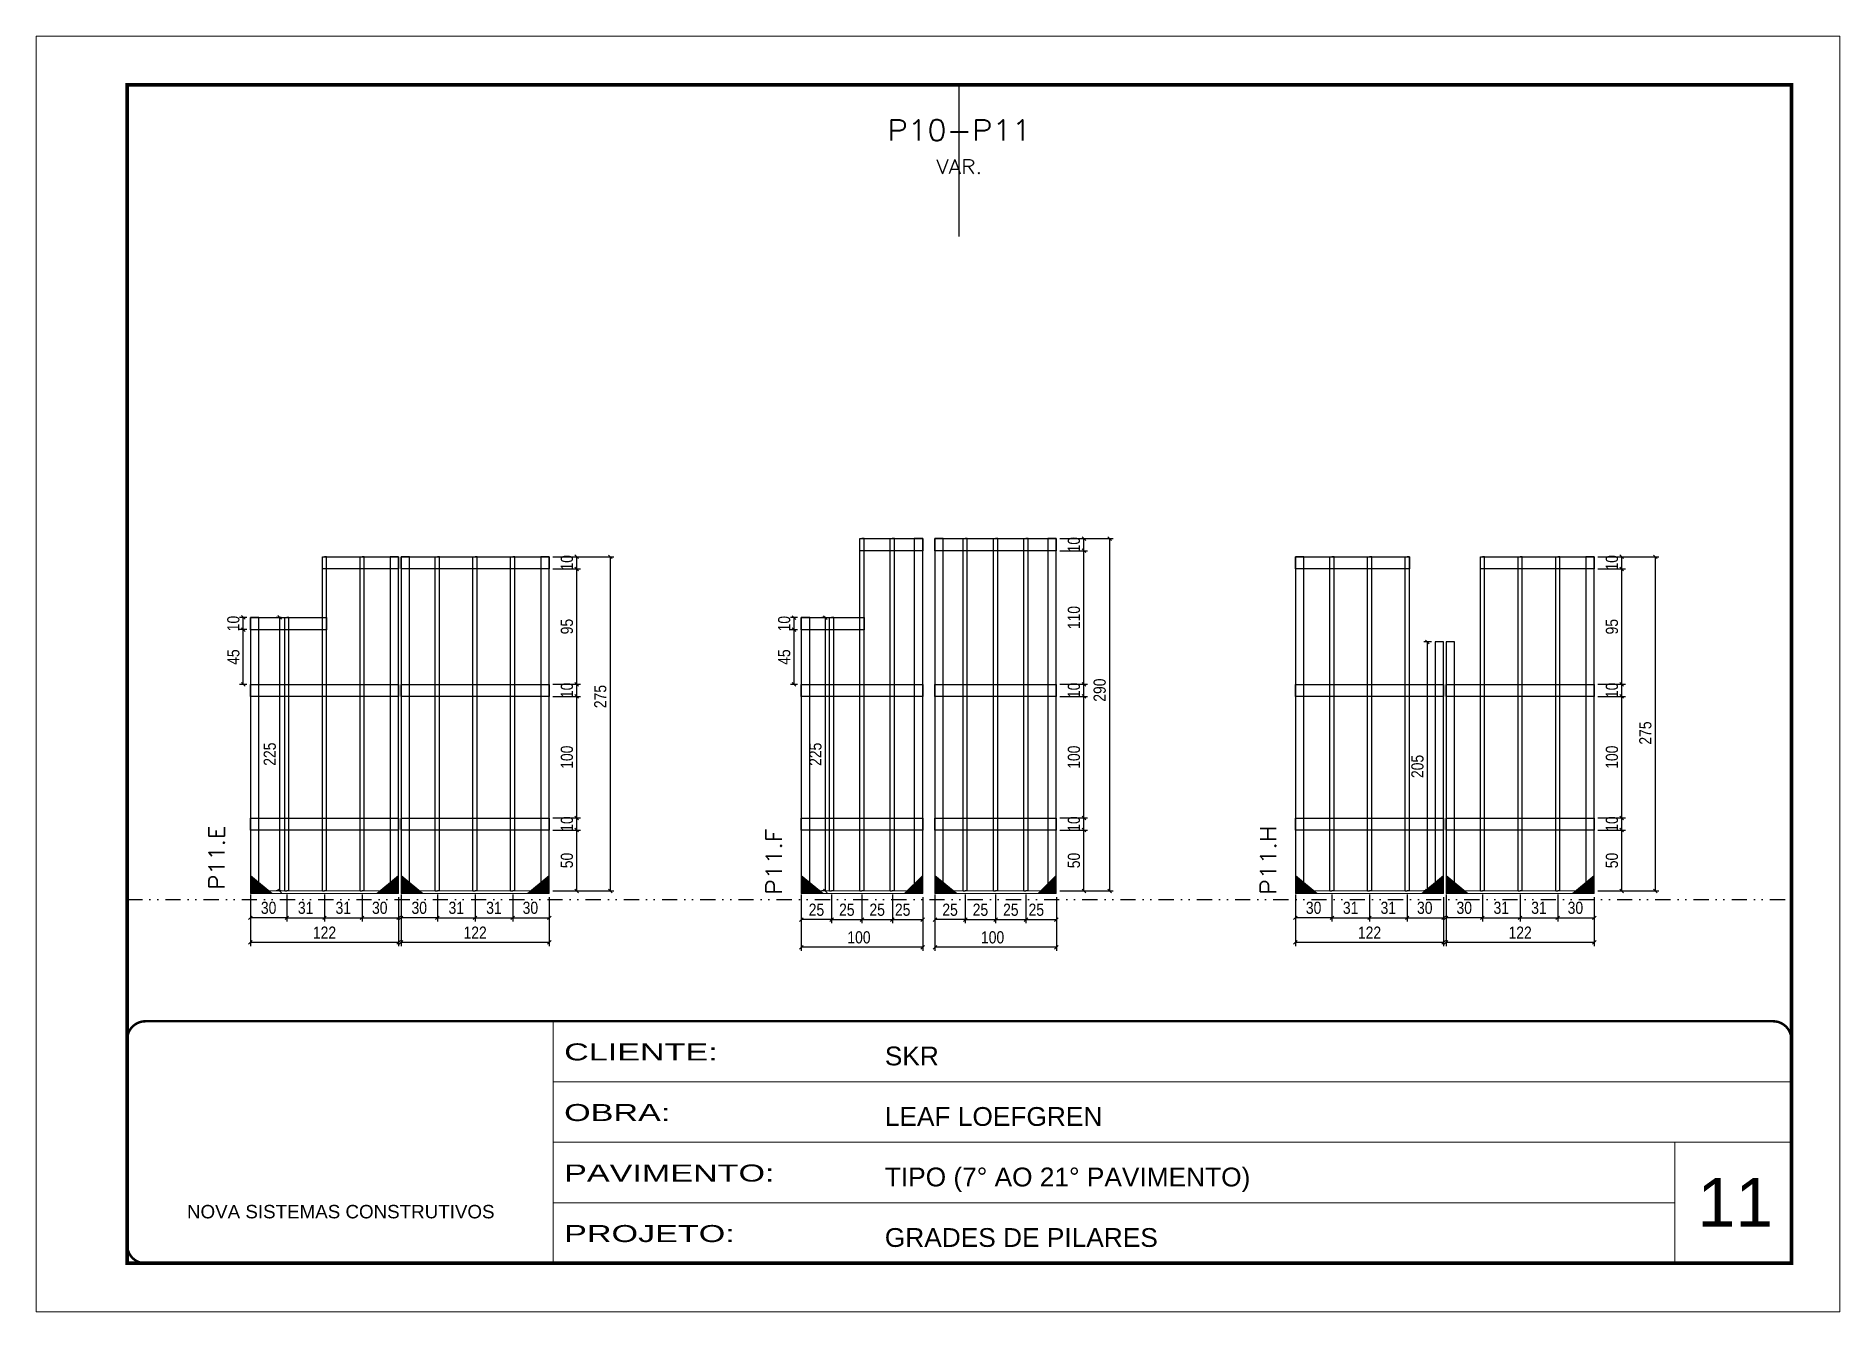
# Model space of a CAD drawing. Extents: x 14400 to 27878, y -21631 to 6985.
# Drawn here: x 17597 to 19082, y 3638 to 4688 of the extents above; entities that cross this region are included whole.
import ezdxf
from ezdxf.enums import TextEntityAlignment as Align

# ---------------------------------------------------------------- set-up
doc = ezdxf.new("R2010")
doc.units = 0
for name, pattern in [('CONTINUO', [0]), ('DASHED', [0.75, 0.5, -0.25]), ('DIVIDE2', [0.625, 0.25, -0.125, 0, -0.125, 0, -0.125]), ('HIDDEN', [0.375, 0.25, -0.125])]:
    doc.linetypes.add(name, pattern=pattern)
for name, color, linetype, lineweight in [('CARIMBO', 255, 'Continuous', 9), ('Folhas', 255, 'Continuous', 9), ('Madeira', 126, 'Continuous', 18), ('Sarr 2.2x7', 40, 'Continuous', 9), ('SARRAFO DE PRESSAO', 251, 'DASHED', 9), ('Texto Seção', 7, 'Continuous', 15)]:
    doc.layers.add(name, color=color, linetype=linetype, lineweight=lineweight)
for name, color, linetype in [('COTA', 241, 'Continuous'), ('Nível', 160, 'Continuous'), ('SARR_2.2x10', 60, 'Continuous'), ('SARR_3.5x7', 81, 'Continuous'), ('SARR_7x7', 40, 'Continuous'), ('Texto de Titulo', 7, 'Continuous'), ('Texto Qtd Sarr', 242, 'Continuous')]:
    doc.layers.add(name, color=color, linetype=linetype)
doc.styles.add('ARIAL', font='arial.ttf')
doc.styles.add('COTA TECNICA', font='techl___.ttf', dxfattribs={"height": 10})
doc.styles.add('REGUA-120', font='ROMANS.shx', dxfattribs={"height": 15})
doc.styles.add('ROMANS', font='romans.shx')
doc.styles.add('Tecnologia', font='')
doc.styles.get('Tecnologia').set_extended_font_data('Forgotten Futurist')
doc.dimstyles.new('PAINEL', dxfattribs={"dimtxt": 10, "dimasz": 3, "dimexe": 3, "dimexo": 3, "dimgap": 3, "dimtad": 1, "dimdec": 1, "dimzin": 12, "dimdsep": 46, "dimtxsty": 'COTA TECNICA', "dimblk1": 'OBLIQUE', "dimblk2": 'OBLIQUE', "dimsah": 1, "dimcen": 0.9, "dimclrd": 4, "dimclre": 4, "dimclrt": 240, "dimadec": 1, "dimazin": 3, "dimtfac": 1, "dimtdec": 1, "dimtmove": 0, "dimatfit": 3, "dimfxl": 1, "dimtolj": 1, "dimtzin": 12, "dimarcsym": 0})

msp = doc.modelspace()

# ---------------------------------------------------------------- texts
at = {"layer": 'CARIMBO', "style": 'ARIAL'}
msp.add_text('11', height=40, dxfattribs=at).set_placement((18964.83, 3707.72))
at = {"layer": 'Texto Seção', "style": 'REGUA-120'}
for s, width, p in [('P11.E', 1.05, (17752.11, 3985.16)), ('P11.F', 1.1, (18210.85, 3980.75)), ('P11.H', 1.1, (18617.74, 3980.75))]:
    msp.add_text(s, height=13, rotation=90, dxfattribs=dict(at, width=width)).set_placement(p)

# ---------------------------------------------------------------- blocks, each defined once
blk = doc.blocks.new('9999999999')
at = {"color": 30, "linetype": 'CONTINUO'}
for p, q in [((98564.6, 34230.2), (98564.6, 34429.4)), ((98564.6, 34379.6), (99584, 34379.6)), ((98564.6, 34329.8), (99488, 34329.8)), ((99584, 34329.8), (99488, 34329.8)), ((99488, 34329.8), (99488, 34230.2)), ((98564.6, 34280), (99488, 34280))]:
    blk.add_line(p, q, dxfattribs=at)
at = {"color": 30, "linetype": 'CONTINUO', "const_width": 2}
blk.add_lwpolyline([(99584, 34230.2), (99584, 34414.4, 0.414214), (99569, 34429.4), (98229, 34429.4, 0.414214), (98214, 34414.4), (98214, 34245.2, 0.414214), (98229, 34230.2), (99584, 34230.2)], format="xyb", dxfattribs=at)
at = {"layer": 'Folhas'}
blk.add_lwpolyline([(98139, 34190.2), (99624, 34190.2), (99624, 35240.2), (98139, 35240.2)], close=True, dxfattribs=at)
at = {"layer": 'Folhas', "color": 30, "const_width": 3}
blk.add_lwpolyline([(98214, 34230.2), (99584, 34230.2), (99584, 35200.2), (98214, 35200.2)], close=True, dxfattribs=at)
at = {"color": 7, "linetype": 'Continuous', "ltscale": 5, "style": 'ARIAL'}
for s, height, p in [('SKR', 15.48, (98837.7, 34393.1)), ('LEAF LOEFGREN', 15.483, (98837.7, 34343.3)), ('TIPO (7° AO 21° PAVIMENTO)', 15.483, (98837.7, 34293.5)), ('NOVA SISTEMAS CONSTRUTIVOS', 11.059, (98263.2, 34267.2)), ('GRADES DE PILARES', 15.483, (98837.7, 34243.7))]:
    blk.add_text(s, height=height, dxfattribs=at).set_placement(p)
at = {"layer": 'Folhas', "color": 7, "style": 'Tecnologia', "width": 1.5}
for s, p in [('CLIENTE:', (98573.7, 34397.2)), ('OBRA:', (98573.7, 34347.3)), ('PAVIMENTO:', (98573.7, 34297.5)), ('PROJETO:', (98573.7, 34247.7))]:
    blk.add_text(s, height=14, dxfattribs=at).set_placement(p)
blk = doc.blocks.new('_Oblique')
at = {"color": 0, "linetype": 'ByBlock', "lineweight": -2}
blk.add_line((-0.5, -0.5), (0.5, 0.5), dxfattribs=at)
blk = doc.blocks.new('*D6114')
at = {"layer": 'COTA', "color": 4, "lineweight": -2, "transparency": 16777216}
for p, q in [((17897.4, 3965.9), (17897.4, 3938.7)), ((18019.4, 3965.9), (18019.4, 3938.7)), ((18019.4, 3941.7), (17897.4, 3941.7))]:
    blk.add_line(p, q, dxfattribs=at)
at = {"layer": 'Defpoints', "color": 0, "transparency": 16777216}
for p in [(17897.4, 3968.9), (18019.4, 3968.9), (17897.4, 3941.7)]:
    blk.add_point(p, dxfattribs=at)
at = {"layer": 'COTA', "color": 4, "lineweight": -2, "transparency": 16777216, "xscale": 3, "yscale": 3, "zscale": 3, "rotation": 180}
blk.add_blockref('_Oblique', (17897.4, 3941.7), dxfattribs=at)
at = {"layer": 'COTA', "color": 4, "lineweight": -2, "transparency": 16777216, "xscale": 3, "yscale": 3, "zscale": 3}
blk.add_blockref('_Oblique', (18019.4, 3941.7), dxfattribs=at)
at = {"layer": 'COTA', "color": 240, "transparency": 16777216, "insert": (17958.4, 3949.7), "char_height": 10, "attachment_point": 5, "style": 'COTA TECNICA'}
blk.add_mtext('\\A1;122', dxfattribs=at)
blk = doc.blocks.new('*D6115')
at = {"layer": 'COTA', "color": 4, "lineweight": -2, "transparency": 16777216}
for p, q in [((17897.4, 3981.1), (17897.4, 3958.9)), ((17927.4, 3981.1), (17927.4, 3958.9)), ((17927.4, 3961.9), (17897.4, 3961.9))]:
    blk.add_line(p, q, dxfattribs=at)
at = {"layer": 'Defpoints', "color": 0, "transparency": 16777216}
for p in [(17897.4, 3984.1), (17927.4, 3984.1), (17897.4, 3961.9)]:
    blk.add_point(p, dxfattribs=at)
at = {"layer": 'COTA', "color": 4, "lineweight": -2, "transparency": 16777216, "xscale": 3, "yscale": 3, "zscale": 3, "rotation": 180}
blk.add_blockref('_Oblique', (17897.4, 3961.9), dxfattribs=at)
at = {"layer": 'COTA', "color": 4, "lineweight": -2, "transparency": 16777216, "xscale": 3, "yscale": 3, "zscale": 3}
blk.add_blockref('_Oblique', (17927.4, 3961.9), dxfattribs=at)
at = {"layer": 'COTA', "color": 240, "transparency": 16777216, "insert": (17912.4, 3970.1), "char_height": 10, "attachment_point": 5, "style": 'COTA TECNICA'}
blk.add_mtext('\\A1;30', dxfattribs=at)
blk = doc.blocks.new('*D6116')
at = {"layer": 'COTA', "color": 4, "lineweight": -2, "transparency": 16777216}
for p, q in [((17989.4, 3981.1), (17989.4, 3958.9)), ((18019.4, 3978.9), (18019.4, 3958.9)), ((17989.4, 3961.9), (18019.4, 3961.9))]:
    blk.add_line(p, q, dxfattribs=at)
at = {"layer": 'Defpoints', "color": 0, "transparency": 16777216}
for p in [(17989.4, 3984.1), (18019.4, 3981.9), (18019.4, 3961.9)]:
    blk.add_point(p, dxfattribs=at)
at = {"layer": 'COTA', "color": 4, "lineweight": -2, "transparency": 16777216, "xscale": 3, "yscale": 3, "zscale": 3, "rotation": 180}
blk.add_blockref('_Oblique', (17989.4, 3961.9), dxfattribs=at)
at = {"layer": 'COTA', "color": 4, "lineweight": -2, "transparency": 16777216, "xscale": 3, "yscale": 3, "zscale": 3}
blk.add_blockref('_Oblique', (18019.4, 3961.9), dxfattribs=at)
at = {"layer": 'COTA', "color": 240, "transparency": 16777216, "insert": (18003.9, 3970.1), "char_height": 10, "attachment_point": 5, "style": 'COTA TECNICA'}
blk.add_mtext('\\A1;30', dxfattribs=at)
blk = doc.blocks.new('*D6117')
at = {"layer": 'COTA', "color": 4, "lineweight": -2, "transparency": 16777216}
for p, q in [((17927.4, 3981.1), (17927.4, 3958.9)), ((17958.4, 3981.1), (17958.4, 3958.9)), ((17927.4, 3961.9), (17958.4, 3961.9))]:
    blk.add_line(p, q, dxfattribs=at)
at = {"layer": 'Defpoints', "color": 0, "transparency": 16777216}
for p in [(17927.4, 3984.1), (17958.4, 3984.1), (17958.4, 3961.9)]:
    blk.add_point(p, dxfattribs=at)
at = {"layer": 'COTA', "color": 4, "lineweight": -2, "transparency": 16777216, "xscale": 3, "yscale": 3, "zscale": 3, "rotation": 180}
blk.add_blockref('_Oblique', (17927.4, 3961.9), dxfattribs=at)
at = {"layer": 'COTA', "color": 4, "lineweight": -2, "transparency": 16777216, "xscale": 3, "yscale": 3, "zscale": 3}
blk.add_blockref('_Oblique', (17958.4, 3961.9), dxfattribs=at)
at = {"layer": 'COTA', "color": 240, "transparency": 16777216, "insert": (17942.9, 3970.1), "char_height": 10, "attachment_point": 5, "style": 'COTA TECNICA'}
blk.add_mtext('\\A1;31', dxfattribs=at)
blk = doc.blocks.new('*D6118')
at = {"layer": 'COTA', "color": 4, "lineweight": -2, "transparency": 16777216}
for p, q in [((18022.4, 4034.1), (18045.1, 4034.1)), ((18042.1, 3984.1), (18042.1, 4034.1)), ((18022.4, 3984.1), (18045.1, 3984.1))]:
    blk.add_line(p, q, dxfattribs=at)
at = {"layer": 'Defpoints', "color": 0, "transparency": 16777216}
for p in [(18019.4, 4034.1), (18042.1, 4034.1), (18019.4, 3984.1)]:
    blk.add_point(p, dxfattribs=at)
at = {"layer": 'COTA', "color": 4, "lineweight": -2, "transparency": 16777216, "xscale": 3, "yscale": 3, "zscale": 3}
for p, rotation in [((18042.1, 4034.1), 90), ((18042.1, 3984.1), 270)]:
    blk.add_blockref('_Oblique', p, dxfattribs=dict(at, rotation=rotation))
at = {"layer": 'COTA', "color": 240, "transparency": 16777216, "insert": (18034, 4009.1), "char_height": 10, "attachment_point": 5, "rotation": 90, "style": 'COTA TECNICA'}
blk.add_mtext('\\A1;50', dxfattribs=at)
blk = doc.blocks.new('*D6119')
at = {"layer": 'COTA', "color": 4, "lineweight": -2, "transparency": 16777216}
for p, q in [((17958.4, 3981.1), (17958.4, 3958.9)), ((17989.4, 3981.1), (17989.4, 3958.9)), ((17958.4, 3961.9), (17989.4, 3961.9))]:
    blk.add_line(p, q, dxfattribs=at)
at = {"layer": 'Defpoints', "color": 0, "transparency": 16777216}
for p in [(17958.4, 3984.1), (17989.4, 3984.1), (17989.4, 3961.9)]:
    blk.add_point(p, dxfattribs=at)
at = {"layer": 'COTA', "color": 4, "lineweight": -2, "transparency": 16777216, "xscale": 3, "yscale": 3, "zscale": 3, "rotation": 180}
blk.add_blockref('_Oblique', (17958.4, 3961.9), dxfattribs=at)
at = {"layer": 'COTA', "color": 4, "lineweight": -2, "transparency": 16777216, "xscale": 3, "yscale": 3, "zscale": 3}
blk.add_blockref('_Oblique', (17989.4, 3961.9), dxfattribs=at)
at = {"layer": 'COTA', "color": 240, "transparency": 16777216, "insert": (17973.9, 3970.1), "char_height": 10, "attachment_point": 5, "style": 'COTA TECNICA'}
blk.add_mtext('\\A1;31', dxfattribs=at)
blk = doc.blocks.new('*D6120')
at = {"layer": 'COTA', "color": 4, "lineweight": -2, "transparency": 16777216}
for p, q in [((18022.4, 4044.1), (18045.1, 4044.1)), ((18042.1, 4034.1), (18042.1, 4044.1)), ((18022.4, 4034.1), (18045.1, 4034.1))]:
    blk.add_line(p, q, dxfattribs=at)
at = {"layer": 'Defpoints', "color": 0, "transparency": 16777216}
for p in [(18019.4, 4044.1), (18042.1, 4044.1), (18019.4, 4034.1)]:
    blk.add_point(p, dxfattribs=at)
at = {"layer": 'COTA', "color": 4, "lineweight": -2, "transparency": 16777216, "xscale": 3, "yscale": 3, "zscale": 3}
for p, rotation in [((18042.1, 4044.1), 90), ((18042.1, 4034.1), 270)]:
    blk.add_blockref('_Oblique', p, dxfattribs=dict(at, rotation=rotation))
at = {"layer": 'COTA', "color": 240, "transparency": 16777216, "insert": (18034, 4039.1), "char_height": 10, "attachment_point": 5, "rotation": 90, "style": 'COTA TECNICA'}
blk.add_mtext('\\A1;10', dxfattribs=at)
blk = doc.blocks.new('*D6121')
at = {"layer": 'COTA', "color": 4, "lineweight": -2, "transparency": 16777216}
for p, q in [((18022.4, 4144.1), (18045.1, 4144.1)), ((18042.1, 4044.1), (18042.1, 4144.1)), ((18022.4, 4044.1), (18045.1, 4044.1))]:
    blk.add_line(p, q, dxfattribs=at)
at = {"layer": 'Defpoints', "color": 0, "transparency": 16777216}
for p in [(18019.4, 4144.1), (18042.1, 4144.1), (18019.4, 4044.1)]:
    blk.add_point(p, dxfattribs=at)
at = {"layer": 'COTA', "color": 4, "lineweight": -2, "transparency": 16777216, "xscale": 3, "yscale": 3, "zscale": 3}
for p, rotation in [((18042.1, 4144.1), 90), ((18042.1, 4044.1), 270)]:
    blk.add_blockref('_Oblique', p, dxfattribs=dict(at, rotation=rotation))
at = {"layer": 'COTA', "color": 240, "transparency": 16777216, "insert": (18034, 4094.1), "char_height": 10, "attachment_point": 5, "rotation": 90, "style": 'COTA TECNICA'}
blk.add_mtext('\\A1;100', dxfattribs=at)
blk = doc.blocks.new('*D6122')
at = {"layer": 'COTA', "color": 4, "lineweight": -2, "transparency": 16777216}
for p, q in [((18022.4, 4154.1), (18045.1, 4154.1)), ((18022.4, 4144.1), (18045.1, 4144.1)), ((18042.1, 4144.1), (18042.1, 4154.1))]:
    blk.add_line(p, q, dxfattribs=at)
at = {"layer": 'Defpoints', "color": 0, "transparency": 16777216}
for p in [(18019.4, 4154.1), (18019.4, 4144.1), (18042.1, 4154.1)]:
    blk.add_point(p, dxfattribs=at)
at = {"layer": 'COTA', "color": 4, "lineweight": -2, "transparency": 16777216, "xscale": 3, "yscale": 3, "zscale": 3}
for p, rotation in [((18042.1, 4154.1), 90), ((18042.1, 4144.1), 270)]:
    blk.add_blockref('_Oblique', p, dxfattribs=dict(at, rotation=rotation))
at = {"layer": 'COTA', "color": 240, "transparency": 16777216, "insert": (18034, 4149.1), "char_height": 10, "attachment_point": 5, "rotation": 90, "style": 'COTA TECNICA'}
blk.add_mtext('\\A1;10', dxfattribs=at)
blk = doc.blocks.new('*D6123')
at = {"layer": 'COTA', "color": 4, "lineweight": -2, "transparency": 16777216}
for p, q in [((18022.4, 4249.1), (18045.1, 4249.1)), ((18042.1, 4154.1), (18042.1, 4249.1)), ((18022.4, 4154.1), (18045.1, 4154.1))]:
    blk.add_line(p, q, dxfattribs=at)
at = {"layer": 'Defpoints', "color": 0, "transparency": 16777216}
for p in [(18019.4, 4249.1), (18042.1, 4249.1), (18019.4, 4154.1)]:
    blk.add_point(p, dxfattribs=at)
at = {"layer": 'COTA', "color": 4, "lineweight": -2, "transparency": 16777216, "xscale": 3, "yscale": 3, "zscale": 3}
for p, rotation in [((18042.1, 4249.1), 90), ((18042.1, 4154.1), 270)]:
    blk.add_blockref('_Oblique', p, dxfattribs=dict(at, rotation=rotation))
at = {"layer": 'COTA', "color": 240, "transparency": 16777216, "insert": (18034, 4201.6), "char_height": 10, "attachment_point": 5, "rotation": 90, "style": 'COTA TECNICA'}
blk.add_mtext('\\A1;95', dxfattribs=at)
blk = doc.blocks.new('*D6124')
at = {"layer": 'COTA', "color": 4, "lineweight": -2, "transparency": 16777216}
for p, q in [((18022.4, 4259.1), (18045.1, 4259.1)), ((18022.4, 4249.1), (18045.1, 4249.1)), ((18042.1, 4249.1), (18042.1, 4259.1))]:
    blk.add_line(p, q, dxfattribs=at)
at = {"layer": 'Defpoints', "color": 0, "transparency": 16777216}
for p in [(18019.4, 4259.1), (18019.4, 4249.1), (18042.1, 4259.1)]:
    blk.add_point(p, dxfattribs=at)
at = {"layer": 'COTA', "color": 4, "lineweight": -2, "transparency": 16777216, "xscale": 3, "yscale": 3, "zscale": 3}
for p, rotation in [((18042.1, 4259.1), 90), ((18042.1, 4249.1), 270)]:
    blk.add_blockref('_Oblique', p, dxfattribs=dict(at, rotation=rotation))
at = {"layer": 'COTA', "color": 240, "transparency": 16777216, "insert": (18034, 4254.1), "char_height": 10, "attachment_point": 5, "rotation": 90, "style": 'COTA TECNICA'}
blk.add_mtext('\\A1;10', dxfattribs=at)
blk = doc.blocks.new('*D6125')
at = {"layer": 'COTA', "color": 4, "lineweight": -2, "transparency": 16777216}
for p, q in [((18022.4, 4259), (18072.6, 4259)), ((18069.6, 4259), (18069.6, 3984.1)), ((18022.4, 3984.1), (18072.6, 3984.1))]:
    blk.add_line(p, q, dxfattribs=at)
at = {"layer": 'Defpoints', "color": 0, "transparency": 16777216}
for p in [(18019.4, 4259), (18019.4, 3984.1), (18069.6, 3984.1)]:
    blk.add_point(p, dxfattribs=at)
at = {"layer": 'COTA', "color": 4, "lineweight": -2, "transparency": 16777216, "xscale": 3, "yscale": 3, "zscale": 3}
for p, rotation in [((18069.6, 4259), 90), ((18069.6, 3984.1), 270)]:
    blk.add_blockref('_Oblique', p, dxfattribs=dict(at, rotation=rotation))
at = {"layer": 'COTA', "color": 240, "transparency": 16777216, "insert": (18061.5, 4144), "char_height": 10, "attachment_point": 5, "rotation": 90, "style": 'COTA TECNICA'}
blk.add_mtext('\\A1;275', dxfattribs=at)
blk = doc.blocks.new('*D6126')
at = {"layer": 'COTA', "color": 4, "lineweight": -2, "transparency": 16777216}
for p, q in [((17773.4, 3965.9), (17773.4, 3938.7)), ((17895.4, 3965.9), (17895.4, 3938.7)), ((17895.4, 3941.7), (17773.4, 3941.7))]:
    blk.add_line(p, q, dxfattribs=at)
at = {"layer": 'Defpoints', "color": 0, "transparency": 16777216}
for p in [(17773.4, 3968.9), (17895.4, 3968.9), (17773.4, 3941.7)]:
    blk.add_point(p, dxfattribs=at)
at = {"layer": 'COTA', "color": 4, "lineweight": -2, "transparency": 16777216, "xscale": 3, "yscale": 3, "zscale": 3, "rotation": 180}
blk.add_blockref('_Oblique', (17773.4, 3941.7), dxfattribs=at)
at = {"layer": 'COTA', "color": 4, "lineweight": -2, "transparency": 16777216, "xscale": 3, "yscale": 3, "zscale": 3}
blk.add_blockref('_Oblique', (17895.4, 3941.7), dxfattribs=at)
at = {"layer": 'COTA', "color": 240, "transparency": 16777216, "insert": (17834.4, 3949.7), "char_height": 10, "attachment_point": 5, "style": 'COTA TECNICA'}
blk.add_mtext('\\A1;122', dxfattribs=at)
blk = doc.blocks.new('*D6127')
at = {"layer": 'COTA', "color": 4, "lineweight": -2, "transparency": 16777216}
for p, q in [((17773.4, 3981.1), (17773.4, 3958.9)), ((17803.4, 3981.1), (17803.4, 3958.9)), ((17803.4, 3961.9), (17773.4, 3961.9))]:
    blk.add_line(p, q, dxfattribs=at)
at = {"layer": 'Defpoints', "color": 0, "transparency": 16777216}
for p in [(17773.4, 3984.1), (17803.4, 3984.1), (17773.4, 3961.9)]:
    blk.add_point(p, dxfattribs=at)
at = {"layer": 'COTA', "color": 4, "lineweight": -2, "transparency": 16777216, "xscale": 3, "yscale": 3, "zscale": 3, "rotation": 180}
blk.add_blockref('_Oblique', (17773.4, 3961.9), dxfattribs=at)
at = {"layer": 'COTA', "color": 4, "lineweight": -2, "transparency": 16777216, "xscale": 3, "yscale": 3, "zscale": 3}
blk.add_blockref('_Oblique', (17803.4, 3961.9), dxfattribs=at)
at = {"layer": 'COTA', "color": 240, "transparency": 16777216, "insert": (17788.4, 3970.1), "char_height": 10, "attachment_point": 5, "style": 'COTA TECNICA'}
blk.add_mtext('\\A1;30', dxfattribs=at)
blk = doc.blocks.new('*D6128')
at = {"layer": 'COTA', "color": 4, "lineweight": -2, "transparency": 16777216}
for p, q in [((17865.4, 3981.1), (17865.4, 3958.9)), ((17895.4, 3978.9), (17895.4, 3958.9)), ((17865.4, 3961.9), (17895.4, 3961.9))]:
    blk.add_line(p, q, dxfattribs=at)
at = {"layer": 'Defpoints', "color": 0, "transparency": 16777216}
for p in [(17865.4, 3984.1), (17895.4, 3981.9), (17895.4, 3961.9)]:
    blk.add_point(p, dxfattribs=at)
at = {"layer": 'COTA', "color": 4, "lineweight": -2, "transparency": 16777216, "xscale": 3, "yscale": 3, "zscale": 3, "rotation": 180}
blk.add_blockref('_Oblique', (17865.4, 3961.9), dxfattribs=at)
at = {"layer": 'COTA', "color": 4, "lineweight": -2, "transparency": 16777216, "xscale": 3, "yscale": 3, "zscale": 3}
blk.add_blockref('_Oblique', (17895.4, 3961.9), dxfattribs=at)
at = {"layer": 'COTA', "color": 240, "transparency": 16777216, "insert": (17879.9, 3970.1), "char_height": 10, "attachment_point": 5, "style": 'COTA TECNICA'}
blk.add_mtext('\\A1;30', dxfattribs=at)
blk = doc.blocks.new('*D6129')
at = {"layer": 'COTA', "color": 4, "lineweight": -2, "transparency": 16777216}
for p, q in [((17803.4, 3981.1), (17803.4, 3958.9)), ((17834.4, 3981.1), (17834.4, 3958.9)), ((17803.4, 3961.9), (17834.4, 3961.9))]:
    blk.add_line(p, q, dxfattribs=at)
at = {"layer": 'Defpoints', "color": 0, "transparency": 16777216}
for p in [(17803.4, 3984.1), (17834.4, 3984.1), (17834.4, 3961.9)]:
    blk.add_point(p, dxfattribs=at)
at = {"layer": 'COTA', "color": 4, "lineweight": -2, "transparency": 16777216, "xscale": 3, "yscale": 3, "zscale": 3, "rotation": 180}
blk.add_blockref('_Oblique', (17803.4, 3961.9), dxfattribs=at)
at = {"layer": 'COTA', "color": 4, "lineweight": -2, "transparency": 16777216, "xscale": 3, "yscale": 3, "zscale": 3}
blk.add_blockref('_Oblique', (17834.4, 3961.9), dxfattribs=at)
at = {"layer": 'COTA', "color": 240, "transparency": 16777216, "insert": (17818.9, 3970.1), "char_height": 10, "attachment_point": 5, "style": 'COTA TECNICA'}
blk.add_mtext('\\A1;31', dxfattribs=at)
blk = doc.blocks.new('*D6130')
at = {"layer": 'COTA', "color": 4, "lineweight": -2, "transparency": 16777216}
for p, q in [((17834.4, 3981.1), (17834.4, 3958.9)), ((17865.4, 3981.1), (17865.4, 3958.9)), ((17834.4, 3961.9), (17865.4, 3961.9))]:
    blk.add_line(p, q, dxfattribs=at)
at = {"layer": 'Defpoints', "color": 0, "transparency": 16777216}
for p in [(17834.4, 3984.1), (17865.4, 3984.1), (17865.4, 3961.9)]:
    blk.add_point(p, dxfattribs=at)
at = {"layer": 'COTA', "color": 4, "lineweight": -2, "transparency": 16777216, "xscale": 3, "yscale": 3, "zscale": 3, "rotation": 180}
blk.add_blockref('_Oblique', (17834.4, 3961.9), dxfattribs=at)
at = {"layer": 'COTA', "color": 4, "lineweight": -2, "transparency": 16777216, "xscale": 3, "yscale": 3, "zscale": 3}
blk.add_blockref('_Oblique', (17865.4, 3961.9), dxfattribs=at)
at = {"layer": 'COTA', "color": 240, "transparency": 16777216, "insert": (17849.9, 3970.1), "char_height": 10, "attachment_point": 5, "style": 'COTA TECNICA'}
blk.add_mtext('\\A1;31', dxfattribs=at)
blk = doc.blocks.new('*D6131')
at = {"layer": 'COTA', "color": 4, "lineweight": -2, "transparency": 16777216}
for p, q in [((17798.7, 4209.1), (17794.5, 4209.1)), ((17797.5, 4209.1), (17797.5, 3984.1)), ((17798.7, 3984.1), (17794.5, 3984.1))]:
    blk.add_line(p, q, dxfattribs=at)
at = {"layer": 'Defpoints', "color": 0, "transparency": 16777216}
for p in [(17801.7, 4209.1), (17797.5, 3984.1), (17801.7, 3984.1)]:
    blk.add_point(p, dxfattribs=at)
at = {"layer": 'COTA', "color": 4, "lineweight": -2, "transparency": 16777216, "xscale": 3, "yscale": 3, "zscale": 3}
for p, rotation in [((17797.5, 4209.1), 90), ((17797.5, 3984.1), 270)]:
    blk.add_blockref('_Oblique', p, dxfattribs=dict(at, rotation=rotation))
at = {"layer": 'COTA', "color": 240, "transparency": 16777216, "insert": (17789.4, 4096.6), "char_height": 10, "attachment_point": 5, "rotation": 90, "style": 'COTA TECNICA'}
blk.add_mtext('\\A1;225', dxfattribs=at)
blk = doc.blocks.new('*D6132')
at = {"layer": 'COTA', "color": 4, "lineweight": -2, "transparency": 16777216}
for p, q in [((18336.9, 3965.9), (18336.9, 3934.7)), ((18436.9, 3965.9), (18436.9, 3934.7)), ((18436.9, 3937.7), (18336.9, 3937.7))]:
    blk.add_line(p, q, dxfattribs=at)
at = {"layer": 'Defpoints', "color": 0, "transparency": 16777216}
for p in [(18336.9, 3968.9), (18436.9, 3968.9), (18336.9, 3937.7)]:
    blk.add_point(p, dxfattribs=at)
at = {"layer": 'COTA', "color": 4, "lineweight": -2, "transparency": 16777216, "xscale": 3, "yscale": 3, "zscale": 3, "rotation": 180}
blk.add_blockref('_Oblique', (18336.9, 3937.7), dxfattribs=at)
at = {"layer": 'COTA', "color": 4, "lineweight": -2, "transparency": 16777216, "xscale": 3, "yscale": 3, "zscale": 3}
blk.add_blockref('_Oblique', (18436.9, 3937.7), dxfattribs=at)
at = {"layer": 'COTA', "color": 240, "transparency": 16777216, "insert": (18384.4, 3945.8), "char_height": 10, "attachment_point": 5, "style": 'COTA TECNICA'}
blk.add_mtext('\\A1;100', dxfattribs=at)
blk = doc.blocks.new('*D6133')
at = {"layer": 'COTA', "color": 4, "lineweight": -2, "transparency": 16777216}
for p, q in [((18336.9, 3981.1), (18336.9, 3957.4)), ((18361.9, 3981.1), (18361.9, 3957.4)), ((18361.9, 3960.4), (18336.9, 3960.4))]:
    blk.add_line(p, q, dxfattribs=at)
at = {"layer": 'Defpoints', "color": 0, "transparency": 16777216}
for p in [(18336.9, 3984.1), (18361.9, 3984.1), (18336.9, 3960.4)]:
    blk.add_point(p, dxfattribs=at)
at = {"layer": 'COTA', "color": 4, "lineweight": -2, "transparency": 16777216, "xscale": 3, "yscale": 3, "zscale": 3, "rotation": 180}
blk.add_blockref('_Oblique', (18336.9, 3960.4), dxfattribs=at)
at = {"layer": 'COTA', "color": 4, "lineweight": -2, "transparency": 16777216, "xscale": 3, "yscale": 3, "zscale": 3}
blk.add_blockref('_Oblique', (18361.9, 3960.4), dxfattribs=at)
at = {"layer": 'COTA', "color": 240, "transparency": 16777216, "insert": (18349.4, 3968.5), "char_height": 10, "attachment_point": 5, "style": 'COTA TECNICA'}
blk.add_mtext('\\A1;25', dxfattribs=at)
blk = doc.blocks.new('*D6134')
at = {"layer": 'COTA', "color": 4, "lineweight": -2, "transparency": 16777216}
for p, q in [((18411.9, 3981.1), (18411.9, 3957.4)), ((18436.9, 3978.9), (18436.9, 3957.4)), ((18411.9, 3960.4), (18436.9, 3960.4))]:
    blk.add_line(p, q, dxfattribs=at)
at = {"layer": 'Defpoints', "color": 0, "transparency": 16777216}
for p in [(18411.9, 3984.1), (18436.9, 3981.9), (18436.9, 3960.4)]:
    blk.add_point(p, dxfattribs=at)
at = {"layer": 'COTA', "color": 4, "lineweight": -2, "transparency": 16777216, "xscale": 3, "yscale": 3, "zscale": 3, "rotation": 180}
blk.add_blockref('_Oblique', (18411.9, 3960.4), dxfattribs=at)
at = {"layer": 'COTA', "color": 4, "lineweight": -2, "transparency": 16777216, "xscale": 3, "yscale": 3, "zscale": 3}
blk.add_blockref('_Oblique', (18436.9, 3960.4), dxfattribs=at)
at = {"layer": 'COTA', "color": 240, "transparency": 16777216, "insert": (18420.4, 3968.5), "char_height": 10, "attachment_point": 5, "style": 'COTA TECNICA'}
blk.add_mtext('\\A1;25', dxfattribs=at)
blk = doc.blocks.new('*D6135')
at = {"layer": 'COTA', "color": 4, "lineweight": -2, "transparency": 16777216}
for p, q in [((18361.9, 3981.1), (18361.9, 3957.4)), ((18386.9, 3981.1), (18386.9, 3957.4)), ((18361.9, 3960.4), (18386.9, 3960.4))]:
    blk.add_line(p, q, dxfattribs=at)
at = {"layer": 'Defpoints', "color": 0, "transparency": 16777216}
for p in [(18361.9, 3984.1), (18386.9, 3984.1), (18386.9, 3960.4)]:
    blk.add_point(p, dxfattribs=at)
at = {"layer": 'COTA', "color": 4, "lineweight": -2, "transparency": 16777216, "xscale": 3, "yscale": 3, "zscale": 3, "rotation": 180}
blk.add_blockref('_Oblique', (18361.9, 3960.4), dxfattribs=at)
at = {"layer": 'COTA', "color": 4, "lineweight": -2, "transparency": 16777216, "xscale": 3, "yscale": 3, "zscale": 3}
blk.add_blockref('_Oblique', (18386.9, 3960.4), dxfattribs=at)
at = {"layer": 'COTA', "color": 240, "transparency": 16777216, "insert": (18374.4, 3968.5), "char_height": 10, "attachment_point": 5, "style": 'COTA TECNICA'}
blk.add_mtext('\\A1;25', dxfattribs=at)
blk = doc.blocks.new('*D6136')
at = {"layer": 'COTA', "color": 4, "lineweight": -2, "transparency": 16777216}
for p, q in [((18439.9, 4034.1), (18462.6, 4034.1)), ((18459.6, 3984.1), (18459.6, 4034.1)), ((18439.9, 3984.1), (18462.6, 3984.1))]:
    blk.add_line(p, q, dxfattribs=at)
at = {"layer": 'Defpoints', "color": 0, "transparency": 16777216}
for p in [(18436.9, 4034.1), (18459.6, 4034.1), (18436.9, 3984.1)]:
    blk.add_point(p, dxfattribs=at)
at = {"layer": 'COTA', "color": 4, "lineweight": -2, "transparency": 16777216, "xscale": 3, "yscale": 3, "zscale": 3}
for p, rotation in [((18459.6, 4034.1), 90), ((18459.6, 3984.1), 270)]:
    blk.add_blockref('_Oblique', p, dxfattribs=dict(at, rotation=rotation))
at = {"layer": 'COTA', "color": 240, "transparency": 16777216, "insert": (18451.4, 4009.1), "char_height": 10, "attachment_point": 5, "rotation": 90, "style": 'COTA TECNICA'}
blk.add_mtext('\\A1;50', dxfattribs=at)
blk = doc.blocks.new('*D6137')
at = {"layer": 'COTA', "color": 4, "lineweight": -2, "transparency": 16777216}
for p, q in [((18386.9, 3981.1), (18386.9, 3957.4)), ((18411.9, 3981.1), (18411.9, 3957.4)), ((18386.9, 3960.4), (18411.9, 3960.4))]:
    blk.add_line(p, q, dxfattribs=at)
at = {"layer": 'Defpoints', "color": 0, "transparency": 16777216}
for p in [(18386.9, 3984.1), (18411.9, 3984.1), (18411.9, 3960.4)]:
    blk.add_point(p, dxfattribs=at)
at = {"layer": 'COTA', "color": 4, "lineweight": -2, "transparency": 16777216, "xscale": 3, "yscale": 3, "zscale": 3, "rotation": 180}
blk.add_blockref('_Oblique', (18386.9, 3960.4), dxfattribs=at)
at = {"layer": 'COTA', "color": 4, "lineweight": -2, "transparency": 16777216, "xscale": 3, "yscale": 3, "zscale": 3}
blk.add_blockref('_Oblique', (18411.9, 3960.4), dxfattribs=at)
at = {"layer": 'COTA', "color": 240, "transparency": 16777216, "insert": (18399.4, 3968.5), "char_height": 10, "attachment_point": 5, "style": 'COTA TECNICA'}
blk.add_mtext('\\A1;25', dxfattribs=at)
blk = doc.blocks.new('*D6138')
at = {"layer": 'COTA', "color": 4, "lineweight": -2, "transparency": 16777216}
for p, q in [((18439.9, 4044.1), (18462.6, 4044.1)), ((18459.6, 4034.1), (18459.6, 4044.1)), ((18439.9, 4034.1), (18462.6, 4034.1))]:
    blk.add_line(p, q, dxfattribs=at)
at = {"layer": 'Defpoints', "color": 0, "transparency": 16777216}
for p in [(18436.9, 4044.1), (18459.6, 4044.1), (18436.9, 4034.1)]:
    blk.add_point(p, dxfattribs=at)
at = {"layer": 'COTA', "color": 4, "lineweight": -2, "transparency": 16777216, "xscale": 3, "yscale": 3, "zscale": 3}
for p, rotation in [((18459.6, 4044.1), 90), ((18459.6, 4034.1), 270)]:
    blk.add_blockref('_Oblique', p, dxfattribs=dict(at, rotation=rotation))
at = {"layer": 'COTA', "color": 240, "transparency": 16777216, "insert": (18451.4, 4039.1), "char_height": 10, "attachment_point": 5, "rotation": 90, "style": 'COTA TECNICA'}
blk.add_mtext('\\A1;10', dxfattribs=at)
blk = doc.blocks.new('*D6139')
at = {"layer": 'COTA', "color": 4, "lineweight": -2, "transparency": 16777216}
for p, q in [((18439.9, 4144.1), (18462.6, 4144.1)), ((18459.6, 4044.1), (18459.6, 4144.1)), ((18439.9, 4044.1), (18462.6, 4044.1))]:
    blk.add_line(p, q, dxfattribs=at)
at = {"layer": 'Defpoints', "color": 0, "transparency": 16777216}
for p in [(18436.9, 4144.1), (18459.6, 4144.1), (18436.9, 4044.1)]:
    blk.add_point(p, dxfattribs=at)
at = {"layer": 'COTA', "color": 4, "lineweight": -2, "transparency": 16777216, "xscale": 3, "yscale": 3, "zscale": 3}
for p, rotation in [((18459.6, 4144.1), 90), ((18459.6, 4044.1), 270)]:
    blk.add_blockref('_Oblique', p, dxfattribs=dict(at, rotation=rotation))
at = {"layer": 'COTA', "color": 240, "transparency": 16777216, "insert": (18451.4, 4094.1), "char_height": 10, "attachment_point": 5, "rotation": 90, "style": 'COTA TECNICA'}
blk.add_mtext('\\A1;100', dxfattribs=at)
blk = doc.blocks.new('*D6140')
at = {"layer": 'COTA', "color": 4, "lineweight": -2, "transparency": 16777216}
for p, q in [((18439.9, 4154.1), (18462.6, 4154.1)), ((18439.9, 4144.1), (18462.6, 4144.1)), ((18459.6, 4144.1), (18459.6, 4154.1))]:
    blk.add_line(p, q, dxfattribs=at)
at = {"layer": 'Defpoints', "color": 0, "transparency": 16777216}
for p in [(18436.9, 4154.1), (18436.9, 4144.1), (18459.6, 4154.1)]:
    blk.add_point(p, dxfattribs=at)
at = {"layer": 'COTA', "color": 4, "lineweight": -2, "transparency": 16777216, "xscale": 3, "yscale": 3, "zscale": 3}
for p, rotation in [((18459.6, 4154.1), 90), ((18459.6, 4144.1), 270)]:
    blk.add_blockref('_Oblique', p, dxfattribs=dict(at, rotation=rotation))
at = {"layer": 'COTA', "color": 240, "transparency": 16777216, "insert": (18451.4, 4149.1), "char_height": 10, "attachment_point": 5, "rotation": 90, "style": 'COTA TECNICA'}
blk.add_mtext('\\A1;10', dxfattribs=at)
blk = doc.blocks.new('*D6141')
at = {"layer": 'COTA', "color": 4, "lineweight": -2, "transparency": 16777216}
for p, q in [((18439.9, 4264), (18462.6, 4264)), ((18459.6, 4154.1), (18459.6, 4264)), ((18439.9, 4154.1), (18462.6, 4154.1))]:
    blk.add_line(p, q, dxfattribs=at)
at = {"layer": 'Defpoints', "color": 0, "transparency": 16777216}
for p in [(18436.9, 4264), (18459.6, 4264), (18436.9, 4154.1)]:
    blk.add_point(p, dxfattribs=at)
at = {"layer": 'COTA', "color": 4, "lineweight": -2, "transparency": 16777216, "xscale": 3, "yscale": 3, "zscale": 3}
for p, rotation in [((18459.6, 4264), 90), ((18459.6, 4154.1), 270)]:
    blk.add_blockref('_Oblique', p, dxfattribs=dict(at, rotation=rotation))
at = {"layer": 'COTA', "color": 240, "transparency": 16777216, "insert": (18451.4, 4209), "char_height": 10, "attachment_point": 5, "rotation": 90, "style": 'COTA TECNICA'}
blk.add_mtext('\\A1;110', dxfattribs=at)
blk = doc.blocks.new('*D6142')
at = {"layer": 'COTA', "color": 4, "lineweight": -2, "transparency": 16777216}
for p, q in [((18439.9, 4274), (18462.6, 4274)), ((18439.9, 4264), (18462.6, 4264)), ((18459.6, 4264), (18459.6, 4274))]:
    blk.add_line(p, q, dxfattribs=at)
at = {"layer": 'Defpoints', "color": 0, "transparency": 16777216}
for p in [(18436.9, 4274), (18436.9, 4264), (18459.6, 4274)]:
    blk.add_point(p, dxfattribs=at)
at = {"layer": 'COTA', "color": 4, "lineweight": -2, "transparency": 16777216, "xscale": 3, "yscale": 3, "zscale": 3}
for p, rotation in [((18459.6, 4274), 90), ((18459.6, 4264), 270)]:
    blk.add_blockref('_Oblique', p, dxfattribs=dict(at, rotation=rotation))
at = {"layer": 'COTA', "color": 240, "transparency": 16777216, "insert": (18451.4, 4269), "char_height": 10, "attachment_point": 5, "rotation": 90, "style": 'COTA TECNICA'}
blk.add_mtext('\\A1;10', dxfattribs=at)
blk = doc.blocks.new('*D6143')
at = {"layer": 'COTA', "color": 4, "lineweight": -2, "transparency": 16777216}
for p, q in [((18439.9, 4274), (18483.8, 4274)), ((18480.8, 3984), (18480.8, 4274)), ((18439.9, 3984), (18483.8, 3984))]:
    blk.add_line(p, q, dxfattribs=at)
at = {"layer": 'Defpoints', "color": 0, "transparency": 16777216}
for p in [(18436.9, 4274), (18480.8, 4274), (18436.9, 3984)]:
    blk.add_point(p, dxfattribs=at)
at = {"layer": 'COTA', "color": 4, "lineweight": -2, "transparency": 16777216, "xscale": 3, "yscale": 3, "zscale": 3}
for p, rotation in [((18480.8, 4274), 90), ((18480.8, 3984), 270)]:
    blk.add_blockref('_Oblique', p, dxfattribs=dict(at, rotation=rotation))
at = {"layer": 'COTA', "color": 240, "transparency": 16777216, "insert": (18472.6, 4149.3), "char_height": 10, "attachment_point": 5, "rotation": 90, "style": 'COTA TECNICA'}
blk.add_mtext('\\A1;290', dxfattribs=at)
blk = doc.blocks.new('*D6144')
at = {"layer": 'COTA', "color": 4, "lineweight": -2, "transparency": 16777216}
for p, q in [((18226.9, 3965.9), (18226.9, 3934.7)), ((18326.9, 3965.9), (18326.9, 3934.7)), ((18326.9, 3937.7), (18226.9, 3937.7))]:
    blk.add_line(p, q, dxfattribs=at)
at = {"layer": 'Defpoints', "color": 0, "transparency": 16777216}
for p in [(18226.9, 3968.9), (18326.9, 3968.9), (18226.9, 3937.7)]:
    blk.add_point(p, dxfattribs=at)
at = {"layer": 'COTA', "color": 4, "lineweight": -2, "transparency": 16777216, "xscale": 3, "yscale": 3, "zscale": 3, "rotation": 180}
blk.add_blockref('_Oblique', (18226.9, 3937.7), dxfattribs=at)
at = {"layer": 'COTA', "color": 4, "lineweight": -2, "transparency": 16777216, "xscale": 3, "yscale": 3, "zscale": 3}
blk.add_blockref('_Oblique', (18326.9, 3937.7), dxfattribs=at)
at = {"layer": 'COTA', "color": 240, "transparency": 16777216, "insert": (18274.4, 3945.8), "char_height": 10, "attachment_point": 5, "style": 'COTA TECNICA'}
blk.add_mtext('\\A1;100', dxfattribs=at)
blk = doc.blocks.new('*D6145')
at = {"layer": 'COTA', "color": 4, "lineweight": -2, "transparency": 16777216}
for p, q in [((18226.9, 3981.1), (18226.9, 3957.4)), ((18251.9, 3981.1), (18251.9, 3957.4)), ((18251.9, 3960.4), (18226.9, 3960.4))]:
    blk.add_line(p, q, dxfattribs=at)
at = {"layer": 'Defpoints', "color": 0, "transparency": 16777216}
for p in [(18226.9, 3984.1), (18251.9, 3984.1), (18226.9, 3960.4)]:
    blk.add_point(p, dxfattribs=at)
at = {"layer": 'COTA', "color": 4, "lineweight": -2, "transparency": 16777216, "xscale": 3, "yscale": 3, "zscale": 3, "rotation": 180}
blk.add_blockref('_Oblique', (18226.9, 3960.4), dxfattribs=at)
at = {"layer": 'COTA', "color": 4, "lineweight": -2, "transparency": 16777216, "xscale": 3, "yscale": 3, "zscale": 3}
blk.add_blockref('_Oblique', (18251.9, 3960.4), dxfattribs=at)
at = {"layer": 'COTA', "color": 240, "transparency": 16777216, "insert": (18239.4, 3968.5), "char_height": 10, "attachment_point": 5, "style": 'COTA TECNICA'}
blk.add_mtext('\\A1;25', dxfattribs=at)
blk = doc.blocks.new('*D6146')
at = {"layer": 'COTA', "color": 4, "lineweight": -2, "transparency": 16777216}
for p, q in [((18301.9, 3981.1), (18301.9, 3957.4)), ((18326.9, 3978.9), (18326.9, 3957.4)), ((18301.9, 3960.4), (18326.9, 3960.4))]:
    blk.add_line(p, q, dxfattribs=at)
at = {"layer": 'Defpoints', "color": 0, "transparency": 16777216}
for p in [(18301.9, 3984.1), (18326.9, 3981.9), (18326.9, 3960.4)]:
    blk.add_point(p, dxfattribs=at)
at = {"layer": 'COTA', "color": 4, "lineweight": -2, "transparency": 16777216, "xscale": 3, "yscale": 3, "zscale": 3, "rotation": 180}
blk.add_blockref('_Oblique', (18301.9, 3960.4), dxfattribs=at)
at = {"layer": 'COTA', "color": 4, "lineweight": -2, "transparency": 16777216, "xscale": 3, "yscale": 3, "zscale": 3}
blk.add_blockref('_Oblique', (18326.9, 3960.4), dxfattribs=at)
at = {"layer": 'COTA', "color": 240, "transparency": 16777216, "insert": (18310.4, 3968.5), "char_height": 10, "attachment_point": 5, "style": 'COTA TECNICA'}
blk.add_mtext('\\A1;25', dxfattribs=at)
blk = doc.blocks.new('*D6147')
at = {"layer": 'COTA', "color": 4, "lineweight": -2, "transparency": 16777216}
for p, q in [((18251.9, 3981.1), (18251.9, 3957.4)), ((18276.9, 3981.1), (18276.9, 3957.4)), ((18251.9, 3960.4), (18276.9, 3960.4))]:
    blk.add_line(p, q, dxfattribs=at)
at = {"layer": 'Defpoints', "color": 0, "transparency": 16777216}
for p in [(18251.9, 3984.1), (18276.9, 3984.1), (18276.9, 3960.4)]:
    blk.add_point(p, dxfattribs=at)
at = {"layer": 'COTA', "color": 4, "lineweight": -2, "transparency": 16777216, "xscale": 3, "yscale": 3, "zscale": 3, "rotation": 180}
blk.add_blockref('_Oblique', (18251.9, 3960.4), dxfattribs=at)
at = {"layer": 'COTA', "color": 4, "lineweight": -2, "transparency": 16777216, "xscale": 3, "yscale": 3, "zscale": 3}
blk.add_blockref('_Oblique', (18276.9, 3960.4), dxfattribs=at)
at = {"layer": 'COTA', "color": 240, "transparency": 16777216, "insert": (18264.4, 3968.5), "char_height": 10, "attachment_point": 5, "style": 'COTA TECNICA'}
blk.add_mtext('\\A1;25', dxfattribs=at)
blk = doc.blocks.new('*D6148')
at = {"layer": 'COTA', "color": 4, "lineweight": -2, "transparency": 16777216}
for p, q in [((18276.9, 3981.1), (18276.9, 3957.4)), ((18301.9, 3981.1), (18301.9, 3957.4)), ((18276.9, 3960.4), (18301.9, 3960.4))]:
    blk.add_line(p, q, dxfattribs=at)
at = {"layer": 'Defpoints', "color": 0, "transparency": 16777216}
for p in [(18276.9, 3984.1), (18301.9, 3984.1), (18301.9, 3960.4)]:
    blk.add_point(p, dxfattribs=at)
at = {"layer": 'COTA', "color": 4, "lineweight": -2, "transparency": 16777216, "xscale": 3, "yscale": 3, "zscale": 3, "rotation": 180}
blk.add_blockref('_Oblique', (18276.9, 3960.4), dxfattribs=at)
at = {"layer": 'COTA', "color": 4, "lineweight": -2, "transparency": 16777216, "xscale": 3, "yscale": 3, "zscale": 3}
blk.add_blockref('_Oblique', (18301.9, 3960.4), dxfattribs=at)
at = {"layer": 'COTA', "color": 240, "transparency": 16777216, "insert": (18289.4, 3968.5), "char_height": 10, "attachment_point": 5, "style": 'COTA TECNICA'}
blk.add_mtext('\\A1;25', dxfattribs=at)
blk = doc.blocks.new('*D6149')
at = {"layer": 'COTA', "color": 4, "lineweight": -2, "transparency": 16777216}
for p, q in [((18247.1, 4209), (18243.7, 4209)), ((18246.7, 4209), (18246.7, 3984.1)), ((18247.1, 3984.1), (18243.7, 3984.1))]:
    blk.add_line(p, q, dxfattribs=at)
at = {"layer": 'Defpoints', "color": 0, "transparency": 16777216}
for p in [(18250.1, 4209), (18246.7, 3984.1), (18250.1, 3984.1)]:
    blk.add_point(p, dxfattribs=at)
at = {"layer": 'COTA', "color": 4, "lineweight": -2, "transparency": 16777216, "xscale": 3, "yscale": 3, "zscale": 3}
for p, rotation in [((18246.7, 4209), 90), ((18246.7, 3984.1), 270)]:
    blk.add_blockref('_Oblique', p, dxfattribs=dict(at, rotation=rotation))
at = {"layer": 'COTA', "color": 240, "transparency": 16777216, "insert": (18238.6, 4096.5), "char_height": 10, "attachment_point": 5, "rotation": 90, "style": 'COTA TECNICA'}
blk.add_mtext('\\A1;225', dxfattribs=at)
blk = doc.blocks.new('*D6150')
at = {"layer": 'COTA', "color": 4, "lineweight": -2, "transparency": 16777216}
for p, q in [((17770.4, 4199.1), (17764.5, 4199.1)), ((17767.5, 4154), (17767.5, 4199.1)), ((17770.4, 4154), (17764.5, 4154))]:
    blk.add_line(p, q, dxfattribs=at)
at = {"layer": 'Defpoints', "color": 0, "transparency": 16777216}
for p in [(17767.5, 4199.1), (17773.4, 4199.1), (17773.4, 4154)]:
    blk.add_point(p, dxfattribs=at)
at = {"layer": 'COTA', "color": 4, "lineweight": -2, "transparency": 16777216, "xscale": 3, "yscale": 3, "zscale": 3}
for p, rotation in [((17767.5, 4199.1), 90), ((17767.5, 4154), 270)]:
    blk.add_blockref('_Oblique', p, dxfattribs=dict(at, rotation=rotation))
at = {"layer": 'COTA', "color": 240, "transparency": 16777216, "insert": (17759.4, 4176.5), "char_height": 10, "attachment_point": 5, "rotation": 90, "style": 'COTA TECNICA'}
blk.add_mtext('\\A1;45', dxfattribs=at)
blk = doc.blocks.new('*D6151')
at = {"layer": 'COTA', "color": 4, "lineweight": -2, "transparency": 16777216}
for p, q in [((17770.4, 4209.1), (17764.5, 4209.1)), ((17767.5, 4199.1), (17767.5, 4209.1)), ((17770.4, 4199.1), (17764.5, 4199.1))]:
    blk.add_line(p, q, dxfattribs=at)
at = {"layer": 'Defpoints', "color": 0, "transparency": 16777216}
for p in [(17767.5, 4209.1), (17773.4, 4209.1), (17773.4, 4199.1)]:
    blk.add_point(p, dxfattribs=at)
at = {"layer": 'COTA', "color": 4, "lineweight": -2, "transparency": 16777216, "xscale": 3, "yscale": 3, "zscale": 3}
for p, rotation in [((17767.5, 4209.1), 90), ((17767.5, 4199.1), 270)]:
    blk.add_blockref('_Oblique', p, dxfattribs=dict(at, rotation=rotation))
at = {"layer": 'COTA', "color": 240, "transparency": 16777216, "insert": (17759.4, 4204.1), "char_height": 10, "attachment_point": 5, "rotation": 90, "style": 'COTA TECNICA'}
blk.add_mtext('\\A1;10', dxfattribs=at)
blk = doc.blocks.new('*D6154')
at = {"layer": 'COTA', "color": 4, "lineweight": -2, "transparency": 16777216}
for p, q in [((18223.9, 4199), (18218, 4199)), ((18221, 4154), (18221, 4199)), ((18223.9, 4154), (18218, 4154))]:
    blk.add_line(p, q, dxfattribs=at)
at = {"layer": 'Defpoints', "color": 0, "transparency": 16777216}
for p in [(18221, 4199), (18226.9, 4199), (18226.9, 4154)]:
    blk.add_point(p, dxfattribs=at)
at = {"layer": 'COTA', "color": 4, "lineweight": -2, "transparency": 16777216, "xscale": 3, "yscale": 3, "zscale": 3}
for p, rotation in [((18221, 4199), 90), ((18221, 4154), 270)]:
    blk.add_blockref('_Oblique', p, dxfattribs=dict(at, rotation=rotation))
at = {"layer": 'COTA', "color": 240, "transparency": 16777216, "insert": (18212.9, 4176.5), "char_height": 10, "attachment_point": 5, "rotation": 90, "style": 'COTA TECNICA'}
blk.add_mtext('\\A1;45', dxfattribs=at)
blk = doc.blocks.new('*D6155')
at = {"layer": 'COTA', "color": 4, "lineweight": -2, "transparency": 16777216}
for p, q in [((18223.9, 4209), (18218, 4209)), ((18221, 4199), (18221, 4209)), ((18223.9, 4199), (18218, 4199))]:
    blk.add_line(p, q, dxfattribs=at)
at = {"layer": 'Defpoints', "color": 0, "transparency": 16777216}
for p in [(18221, 4209), (18226.9, 4209), (18226.9, 4199)]:
    blk.add_point(p, dxfattribs=at)
at = {"layer": 'COTA', "color": 4, "lineweight": -2, "transparency": 16777216, "xscale": 3, "yscale": 3, "zscale": 3}
for p, rotation in [((18221, 4209), 90), ((18221, 4199), 270)]:
    blk.add_blockref('_Oblique', p, dxfattribs=dict(at, rotation=rotation))
at = {"layer": 'COTA', "color": 240, "transparency": 16777216, "insert": (18212.9, 4204), "char_height": 10, "attachment_point": 5, "rotation": 90, "style": 'COTA TECNICA'}
blk.add_mtext('\\A1;10', dxfattribs=at)
blk = doc.blocks.new('*D6156')
at = {"layer": 'COTA', "color": 4, "lineweight": -2, "transparency": 16777216}
for p, q in [((18757.7, 3965.9), (18757.7, 3938.7)), ((18879.7, 3965.9), (18879.7, 3938.7)), ((18879.7, 3941.7), (18757.7, 3941.7))]:
    blk.add_line(p, q, dxfattribs=at)
at = {"layer": 'Defpoints', "color": 0, "transparency": 16777216}
for p in [(18757.7, 3968.9), (18879.7, 3968.9), (18757.7, 3941.7)]:
    blk.add_point(p, dxfattribs=at)
at = {"layer": 'COTA', "color": 4, "lineweight": -2, "transparency": 16777216, "xscale": 3, "yscale": 3, "zscale": 3, "rotation": 180}
blk.add_blockref('_Oblique', (18757.7, 3941.7), dxfattribs=at)
at = {"layer": 'COTA', "color": 4, "lineweight": -2, "transparency": 16777216, "xscale": 3, "yscale": 3, "zscale": 3}
blk.add_blockref('_Oblique', (18879.7, 3941.7), dxfattribs=at)
at = {"layer": 'COTA', "color": 240, "transparency": 16777216, "insert": (18818.7, 3949.7), "char_height": 10, "attachment_point": 5, "style": 'COTA TECNICA'}
blk.add_mtext('\\A1;122', dxfattribs=at)
blk = doc.blocks.new('*D6157')
at = {"layer": 'COTA', "color": 4, "lineweight": -2, "transparency": 16777216}
for p, q in [((18757.7, 3981.1), (18757.7, 3958.9)), ((18787.7, 3981.1), (18787.7, 3958.9)), ((18787.7, 3961.9), (18757.7, 3961.9))]:
    blk.add_line(p, q, dxfattribs=at)
at = {"layer": 'Defpoints', "color": 0, "transparency": 16777216}
for p in [(18757.7, 3984.1), (18787.7, 3984.1), (18757.7, 3961.9)]:
    blk.add_point(p, dxfattribs=at)
at = {"layer": 'COTA', "color": 4, "lineweight": -2, "transparency": 16777216, "xscale": 3, "yscale": 3, "zscale": 3, "rotation": 180}
blk.add_blockref('_Oblique', (18757.7, 3961.9), dxfattribs=at)
at = {"layer": 'COTA', "color": 4, "lineweight": -2, "transparency": 16777216, "xscale": 3, "yscale": 3, "zscale": 3}
blk.add_blockref('_Oblique', (18787.7, 3961.9), dxfattribs=at)
at = {"layer": 'COTA', "color": 240, "transparency": 16777216, "insert": (18772.7, 3970.1), "char_height": 10, "attachment_point": 5, "style": 'COTA TECNICA'}
blk.add_mtext('\\A1;30', dxfattribs=at)
blk = doc.blocks.new('*D6158')
at = {"layer": 'COTA', "color": 4, "lineweight": -2, "transparency": 16777216}
for p, q in [((18849.7, 3981.1), (18849.7, 3958.9)), ((18879.7, 3978.9), (18879.7, 3958.9)), ((18849.7, 3961.9), (18879.7, 3961.9))]:
    blk.add_line(p, q, dxfattribs=at)
at = {"layer": 'Defpoints', "color": 0, "transparency": 16777216}
for p in [(18849.7, 3984.1), (18879.7, 3981.9), (18879.7, 3961.9)]:
    blk.add_point(p, dxfattribs=at)
at = {"layer": 'COTA', "color": 4, "lineweight": -2, "transparency": 16777216, "xscale": 3, "yscale": 3, "zscale": 3, "rotation": 180}
blk.add_blockref('_Oblique', (18849.7, 3961.9), dxfattribs=at)
at = {"layer": 'COTA', "color": 4, "lineweight": -2, "transparency": 16777216, "xscale": 3, "yscale": 3, "zscale": 3}
blk.add_blockref('_Oblique', (18879.7, 3961.9), dxfattribs=at)
at = {"layer": 'COTA', "color": 240, "transparency": 16777216, "insert": (18864.2, 3970.1), "char_height": 10, "attachment_point": 5, "style": 'COTA TECNICA'}
blk.add_mtext('\\A1;30', dxfattribs=at)
blk = doc.blocks.new('*D6159')
at = {"layer": 'COTA', "color": 4, "lineweight": -2, "transparency": 16777216}
for p, q in [((18787.7, 3981.1), (18787.7, 3958.9)), ((18818.7, 3981.1), (18818.7, 3958.9)), ((18787.7, 3961.9), (18818.7, 3961.9))]:
    blk.add_line(p, q, dxfattribs=at)
at = {"layer": 'Defpoints', "color": 0, "transparency": 16777216}
for p in [(18787.7, 3984.1), (18818.7, 3984.1), (18818.7, 3961.9)]:
    blk.add_point(p, dxfattribs=at)
at = {"layer": 'COTA', "color": 4, "lineweight": -2, "transparency": 16777216, "xscale": 3, "yscale": 3, "zscale": 3, "rotation": 180}
blk.add_blockref('_Oblique', (18787.7, 3961.9), dxfattribs=at)
at = {"layer": 'COTA', "color": 4, "lineweight": -2, "transparency": 16777216, "xscale": 3, "yscale": 3, "zscale": 3}
blk.add_blockref('_Oblique', (18818.7, 3961.9), dxfattribs=at)
at = {"layer": 'COTA', "color": 240, "transparency": 16777216, "insert": (18803.2, 3970.1), "char_height": 10, "attachment_point": 5, "style": 'COTA TECNICA'}
blk.add_mtext('\\A1;31', dxfattribs=at)
blk = doc.blocks.new('*D6160')
at = {"layer": 'COTA', "color": 4, "lineweight": -2, "transparency": 16777216}
for p, q in [((18882.7, 4034.1), (18905.4, 4034.1)), ((18902.4, 3984.1), (18902.4, 4034.1)), ((18882.7, 3984.1), (18905.4, 3984.1))]:
    blk.add_line(p, q, dxfattribs=at)
at = {"layer": 'Defpoints', "color": 0, "transparency": 16777216}
for p in [(18879.7, 4034.1), (18902.4, 4034.1), (18879.7, 3984.1)]:
    blk.add_point(p, dxfattribs=at)
at = {"layer": 'COTA', "color": 4, "lineweight": -2, "transparency": 16777216, "xscale": 3, "yscale": 3, "zscale": 3}
for p, rotation in [((18902.4, 4034.1), 90), ((18902.4, 3984.1), 270)]:
    blk.add_blockref('_Oblique', p, dxfattribs=dict(at, rotation=rotation))
at = {"layer": 'COTA', "color": 240, "transparency": 16777216, "insert": (18894.3, 4009.1), "char_height": 10, "attachment_point": 5, "rotation": 90, "style": 'COTA TECNICA'}
blk.add_mtext('\\A1;50', dxfattribs=at)
blk = doc.blocks.new('*D6161')
at = {"layer": 'COTA', "color": 4, "lineweight": -2, "transparency": 16777216}
for p, q in [((18818.7, 3981.1), (18818.7, 3958.9)), ((18849.7, 3981.1), (18849.7, 3958.9)), ((18818.7, 3961.9), (18849.7, 3961.9))]:
    blk.add_line(p, q, dxfattribs=at)
at = {"layer": 'Defpoints', "color": 0, "transparency": 16777216}
for p in [(18818.7, 3984.1), (18849.7, 3984.1), (18849.7, 3961.9)]:
    blk.add_point(p, dxfattribs=at)
at = {"layer": 'COTA', "color": 4, "lineweight": -2, "transparency": 16777216, "xscale": 3, "yscale": 3, "zscale": 3, "rotation": 180}
blk.add_blockref('_Oblique', (18818.7, 3961.9), dxfattribs=at)
at = {"layer": 'COTA', "color": 4, "lineweight": -2, "transparency": 16777216, "xscale": 3, "yscale": 3, "zscale": 3}
blk.add_blockref('_Oblique', (18849.7, 3961.9), dxfattribs=at)
at = {"layer": 'COTA', "color": 240, "transparency": 16777216, "insert": (18834.2, 3970.1), "char_height": 10, "attachment_point": 5, "style": 'COTA TECNICA'}
blk.add_mtext('\\A1;31', dxfattribs=at)
blk = doc.blocks.new('*D6162')
at = {"layer": 'COTA', "color": 4, "lineweight": -2, "transparency": 16777216}
for p, q in [((18882.7, 4044.1), (18905.4, 4044.1)), ((18902.4, 4034.1), (18902.4, 4044.1)), ((18882.7, 4034.1), (18905.4, 4034.1))]:
    blk.add_line(p, q, dxfattribs=at)
at = {"layer": 'Defpoints', "color": 0, "transparency": 16777216}
for p in [(18879.7, 4044.1), (18902.4, 4044.1), (18879.7, 4034.1)]:
    blk.add_point(p, dxfattribs=at)
at = {"layer": 'COTA', "color": 4, "lineweight": -2, "transparency": 16777216, "xscale": 3, "yscale": 3, "zscale": 3}
for p, rotation in [((18902.4, 4044.1), 90), ((18902.4, 4034.1), 270)]:
    blk.add_blockref('_Oblique', p, dxfattribs=dict(at, rotation=rotation))
at = {"layer": 'COTA', "color": 240, "transparency": 16777216, "insert": (18894.3, 4039.1), "char_height": 10, "attachment_point": 5, "rotation": 90, "style": 'COTA TECNICA'}
blk.add_mtext('\\A1;10', dxfattribs=at)
blk = doc.blocks.new('*D6163')
at = {"layer": 'COTA', "color": 4, "lineweight": -2, "transparency": 16777216}
for p, q in [((18882.7, 4144.1), (18905.4, 4144.1)), ((18902.4, 4044.1), (18902.4, 4144.1)), ((18882.7, 4044.1), (18905.4, 4044.1))]:
    blk.add_line(p, q, dxfattribs=at)
at = {"layer": 'Defpoints', "color": 0, "transparency": 16777216}
for p in [(18879.7, 4144.1), (18902.4, 4144.1), (18879.7, 4044.1)]:
    blk.add_point(p, dxfattribs=at)
at = {"layer": 'COTA', "color": 4, "lineweight": -2, "transparency": 16777216, "xscale": 3, "yscale": 3, "zscale": 3}
for p, rotation in [((18902.4, 4144.1), 90), ((18902.4, 4044.1), 270)]:
    blk.add_blockref('_Oblique', p, dxfattribs=dict(at, rotation=rotation))
at = {"layer": 'COTA', "color": 240, "transparency": 16777216, "insert": (18894.3, 4094.1), "char_height": 10, "attachment_point": 5, "rotation": 90, "style": 'COTA TECNICA'}
blk.add_mtext('\\A1;100', dxfattribs=at)
blk = doc.blocks.new('*D6164')
at = {"layer": 'COTA', "color": 4, "lineweight": -2, "transparency": 16777216}
for p, q in [((18882.7, 4154.1), (18905.4, 4154.1)), ((18882.7, 4144.1), (18905.4, 4144.1)), ((18902.4, 4144.1), (18902.4, 4154.1))]:
    blk.add_line(p, q, dxfattribs=at)
at = {"layer": 'Defpoints', "color": 0, "transparency": 16777216}
for p in [(18879.7, 4154.1), (18879.7, 4144.1), (18902.4, 4154.1)]:
    blk.add_point(p, dxfattribs=at)
at = {"layer": 'COTA', "color": 4, "lineweight": -2, "transparency": 16777216, "xscale": 3, "yscale": 3, "zscale": 3}
for p, rotation in [((18902.4, 4154.1), 90), ((18902.4, 4144.1), 270)]:
    blk.add_blockref('_Oblique', p, dxfattribs=dict(at, rotation=rotation))
at = {"layer": 'COTA', "color": 240, "transparency": 16777216, "insert": (18894.3, 4149.1), "char_height": 10, "attachment_point": 5, "rotation": 90, "style": 'COTA TECNICA'}
blk.add_mtext('\\A1;10', dxfattribs=at)
blk = doc.blocks.new('*D6165')
at = {"layer": 'COTA', "color": 4, "lineweight": -2, "transparency": 16777216}
for p, q in [((18882.7, 4249), (18905.4, 4249)), ((18902.4, 4154.1), (18902.4, 4249)), ((18882.7, 4154.1), (18905.4, 4154.1))]:
    blk.add_line(p, q, dxfattribs=at)
at = {"layer": 'Defpoints', "color": 0, "transparency": 16777216}
for p in [(18879.7, 4249), (18902.4, 4249), (18879.7, 4154.1)]:
    blk.add_point(p, dxfattribs=at)
at = {"layer": 'COTA', "color": 4, "lineweight": -2, "transparency": 16777216, "xscale": 3, "yscale": 3, "zscale": 3}
for p, rotation in [((18902.4, 4249), 90), ((18902.4, 4154.1), 270)]:
    blk.add_blockref('_Oblique', p, dxfattribs=dict(at, rotation=rotation))
at = {"layer": 'COTA', "color": 240, "transparency": 16777216, "insert": (18894.3, 4201.5), "char_height": 10, "attachment_point": 5, "rotation": 90, "style": 'COTA TECNICA'}
blk.add_mtext('\\A1;95', dxfattribs=at)
blk = doc.blocks.new('*D6166')
at = {"layer": 'COTA', "color": 4, "lineweight": -2, "transparency": 16777216}
for p, q in [((18882.7, 4259.1), (18905.4, 4259.1)), ((18882.7, 4249.1), (18905.4, 4249.1)), ((18902.4, 4249.1), (18902.4, 4259.1))]:
    blk.add_line(p, q, dxfattribs=at)
at = {"layer": 'Defpoints', "color": 0, "transparency": 16777216}
for p in [(18879.7, 4259.1), (18879.7, 4249.1), (18902.4, 4259.1)]:
    blk.add_point(p, dxfattribs=at)
at = {"layer": 'COTA', "color": 4, "lineweight": -2, "transparency": 16777216, "xscale": 3, "yscale": 3, "zscale": 3}
for p, rotation in [((18902.4, 4259.1), 90), ((18902.4, 4249.1), 270)]:
    blk.add_blockref('_Oblique', p, dxfattribs=dict(at, rotation=rotation))
at = {"layer": 'COTA', "color": 240, "transparency": 16777216, "insert": (18894.3, 4254.1), "char_height": 10, "attachment_point": 5, "rotation": 90, "style": 'COTA TECNICA'}
blk.add_mtext('\\A1;10', dxfattribs=at)
blk = doc.blocks.new('*D6167')
at = {"layer": 'COTA', "color": 4, "lineweight": -2, "transparency": 16777216}
for p, q in [((18882.7, 4259), (18932.9, 4259)), ((18929.9, 4259), (18929.9, 3984.1)), ((18882.7, 3984.1), (18932.9, 3984.1))]:
    blk.add_line(p, q, dxfattribs=at)
at = {"layer": 'Defpoints', "color": 0, "transparency": 16777216}
for p in [(18879.7, 4259), (18879.7, 3984.1), (18929.9, 3984.1)]:
    blk.add_point(p, dxfattribs=at)
at = {"layer": 'COTA', "color": 4, "lineweight": -2, "transparency": 16777216, "xscale": 3, "yscale": 3, "zscale": 3}
for p, rotation in [((18929.9, 4259), 90), ((18929.9, 3984.1), 270)]:
    blk.add_blockref('_Oblique', p, dxfattribs=dict(at, rotation=rotation))
at = {"layer": 'COTA', "color": 240, "transparency": 16777216, "insert": (18921.8, 4114), "char_height": 10, "attachment_point": 5, "rotation": 90, "style": 'COTA TECNICA'}
blk.add_mtext('\\A1;275', dxfattribs=at)
blk = doc.blocks.new('*D6168')
at = {"layer": 'COTA', "color": 4, "lineweight": -2, "transparency": 16777216}
for p, q in [((18633.7, 3965.9), (18633.7, 3938.7)), ((18755.7, 3965.9), (18755.7, 3938.7)), ((18755.7, 3941.7), (18633.7, 3941.7))]:
    blk.add_line(p, q, dxfattribs=at)
at = {"layer": 'Defpoints', "color": 0, "transparency": 16777216}
for p in [(18633.7, 3968.9), (18755.7, 3968.9), (18633.7, 3941.7)]:
    blk.add_point(p, dxfattribs=at)
at = {"layer": 'COTA', "color": 4, "lineweight": -2, "transparency": 16777216, "xscale": 3, "yscale": 3, "zscale": 3, "rotation": 180}
blk.add_blockref('_Oblique', (18633.7, 3941.7), dxfattribs=at)
at = {"layer": 'COTA', "color": 4, "lineweight": -2, "transparency": 16777216, "xscale": 3, "yscale": 3, "zscale": 3}
blk.add_blockref('_Oblique', (18755.7, 3941.7), dxfattribs=at)
at = {"layer": 'COTA', "color": 240, "transparency": 16777216, "insert": (18694.7, 3949.7), "char_height": 10, "attachment_point": 5, "style": 'COTA TECNICA'}
blk.add_mtext('\\A1;122', dxfattribs=at)
blk = doc.blocks.new('*D6169')
at = {"layer": 'COTA', "color": 4, "lineweight": -2, "transparency": 16777216}
for p, q in [((18633.7, 3981.1), (18633.7, 3958.9)), ((18663.7, 3981.1), (18663.7, 3958.9)), ((18663.7, 3961.9), (18633.7, 3961.9))]:
    blk.add_line(p, q, dxfattribs=at)
at = {"layer": 'Defpoints', "color": 0, "transparency": 16777216}
for p in [(18633.7, 3984.1), (18663.7, 3984.1), (18633.7, 3961.9)]:
    blk.add_point(p, dxfattribs=at)
at = {"layer": 'COTA', "color": 4, "lineweight": -2, "transparency": 16777216, "xscale": 3, "yscale": 3, "zscale": 3, "rotation": 180}
blk.add_blockref('_Oblique', (18633.7, 3961.9), dxfattribs=at)
at = {"layer": 'COTA', "color": 4, "lineweight": -2, "transparency": 16777216, "xscale": 3, "yscale": 3, "zscale": 3}
blk.add_blockref('_Oblique', (18663.7, 3961.9), dxfattribs=at)
at = {"layer": 'COTA', "color": 240, "transparency": 16777216, "insert": (18648.7, 3970.1), "char_height": 10, "attachment_point": 5, "style": 'COTA TECNICA'}
blk.add_mtext('\\A1;30', dxfattribs=at)
blk = doc.blocks.new('*D6170')
at = {"layer": 'COTA', "color": 4, "lineweight": -2, "transparency": 16777216}
for p, q in [((18725.7, 3981.1), (18725.7, 3958.9)), ((18755.7, 3978.9), (18755.7, 3958.9)), ((18725.7, 3961.9), (18755.7, 3961.9))]:
    blk.add_line(p, q, dxfattribs=at)
at = {"layer": 'Defpoints', "color": 0, "transparency": 16777216}
for p in [(18725.7, 3984.1), (18755.7, 3981.9), (18755.7, 3961.9)]:
    blk.add_point(p, dxfattribs=at)
at = {"layer": 'COTA', "color": 4, "lineweight": -2, "transparency": 16777216, "xscale": 3, "yscale": 3, "zscale": 3, "rotation": 180}
blk.add_blockref('_Oblique', (18725.7, 3961.9), dxfattribs=at)
at = {"layer": 'COTA', "color": 4, "lineweight": -2, "transparency": 16777216, "xscale": 3, "yscale": 3, "zscale": 3}
blk.add_blockref('_Oblique', (18755.7, 3961.9), dxfattribs=at)
at = {"layer": 'COTA', "color": 240, "transparency": 16777216, "insert": (18740.2, 3970.1), "char_height": 10, "attachment_point": 5, "style": 'COTA TECNICA'}
blk.add_mtext('\\A1;30', dxfattribs=at)
blk = doc.blocks.new('*D6171')
at = {"layer": 'COTA', "color": 4, "lineweight": -2, "transparency": 16777216}
for p, q in [((18663.7, 3981.1), (18663.7, 3958.9)), ((18694.7, 3981.1), (18694.7, 3958.9)), ((18663.7, 3961.9), (18694.7, 3961.9))]:
    blk.add_line(p, q, dxfattribs=at)
at = {"layer": 'Defpoints', "color": 0, "transparency": 16777216}
for p in [(18663.7, 3984.1), (18694.7, 3984.1), (18694.7, 3961.9)]:
    blk.add_point(p, dxfattribs=at)
at = {"layer": 'COTA', "color": 4, "lineweight": -2, "transparency": 16777216, "xscale": 3, "yscale": 3, "zscale": 3, "rotation": 180}
blk.add_blockref('_Oblique', (18663.7, 3961.9), dxfattribs=at)
at = {"layer": 'COTA', "color": 4, "lineweight": -2, "transparency": 16777216, "xscale": 3, "yscale": 3, "zscale": 3}
blk.add_blockref('_Oblique', (18694.7, 3961.9), dxfattribs=at)
at = {"layer": 'COTA', "color": 240, "transparency": 16777216, "insert": (18679.2, 3970.1), "char_height": 10, "attachment_point": 5, "style": 'COTA TECNICA'}
blk.add_mtext('\\A1;31', dxfattribs=at)
blk = doc.blocks.new('*D6172')
at = {"layer": 'COTA', "color": 4, "lineweight": -2, "transparency": 16777216}
for p, q in [((18694.7, 3981.1), (18694.7, 3958.9)), ((18725.7, 3981.1), (18725.7, 3958.9)), ((18694.7, 3961.9), (18725.7, 3961.9))]:
    blk.add_line(p, q, dxfattribs=at)
at = {"layer": 'Defpoints', "color": 0, "transparency": 16777216}
for p in [(18694.7, 3984.1), (18725.7, 3984.1), (18725.7, 3961.9)]:
    blk.add_point(p, dxfattribs=at)
at = {"layer": 'COTA', "color": 4, "lineweight": -2, "transparency": 16777216, "xscale": 3, "yscale": 3, "zscale": 3, "rotation": 180}
blk.add_blockref('_Oblique', (18694.7, 3961.9), dxfattribs=at)
at = {"layer": 'COTA', "color": 4, "lineweight": -2, "transparency": 16777216, "xscale": 3, "yscale": 3, "zscale": 3}
blk.add_blockref('_Oblique', (18725.7, 3961.9), dxfattribs=at)
at = {"layer": 'COTA', "color": 240, "transparency": 16777216, "insert": (18710.2, 3970.1), "char_height": 10, "attachment_point": 5, "style": 'COTA TECNICA'}
blk.add_mtext('\\A1;31', dxfattribs=at)
blk = doc.blocks.new('titulo1')
at = {"layer": 'Defpoints', "color": 252, "linetype": 'HIDDEN', "ltscale": 2}
blk.add_line((0, 0), (0, 125), dxfattribs=at)
at = {"layer": 'Defpoints', "style": 'ROMANS', "oblique": 15}
blk.add_attdef('FOLHA', text='', height=10, dxfattribs=at).set_placement((0, 15.6), align=Align.MIDDLE_CENTER)
at = {"layer": 'Texto Qtd Sarr', "color": 3, "style": 'ROMANS', "oblique": 15}
for tag, height, p in [('TITULO', 17, (0, 71.4)), ('SEÇÃO', 12, (0, 41.5))]:
    blk.add_attdef(tag, text='', height=height, dxfattribs=at).set_placement(p, align=Align.MIDDLE_CENTER)
blk = doc.blocks.new('*D7464')
at = {"layer": 'COTA', "color": 4, "lineweight": -2, "transparency": 16777216}
for p, q in [((18745.7, 4189), (18739.3, 4189)), ((18742.3, 4189), (18742.3, 3984.1)), ((18745.7, 3984.1), (18739.3, 3984.1))]:
    blk.add_line(p, q, dxfattribs=at)
at = {"layer": 'Defpoints', "color": 0, "transparency": 16777216}
for p in [(18748.7, 4189), (18742.3, 3984.1), (18748.7, 3984.1)]:
    blk.add_point(p, dxfattribs=at)
at = {"layer": 'COTA', "color": 4, "lineweight": -2, "transparency": 16777216, "xscale": 3, "yscale": 3, "zscale": 3}
for p, rotation in [((18742.3, 4189), 90), ((18742.3, 3984.1), 270)]:
    blk.add_blockref('_Oblique', p, dxfattribs=dict(at, rotation=rotation))
at = {"layer": 'COTA', "color": 240, "transparency": 16777216, "insert": (18734.2, 4086.5), "char_height": 10, "attachment_point": 5, "rotation": 90, "style": 'COTA TECNICA'}
blk.add_mtext('\\A1;205', dxfattribs=at)

# ---------------------------------------------------------------- dimensions: what is measured, and where the dimension line sits
at = {"layer": 'COTA'}
for base, p1, p2, angle, picture, middle in [((18459.55, 4274.03), (18436.85, 4264.03), (18436.85, 4274.03), 90, '*D6142', (18459.55, 4269.03)), ((18480.77, 4274.03), (18436.85, 3984.02), (18436.85, 4274.03), 90, '*D6143', (18480.77, 4149.33)), ((18042.1, 4259.06), (18019.4, 4249.06), (18019.4, 4259.06), 90, '*D6124', (18042.1, 4254.06)), ((18069.6, 3984.06), (18019.4, 4259.02), (18019.4, 3984.06), 90, '*D6125', (18069.6, 4144.02)), ((18902.44, 4259.06), (18879.74, 4249.06), (18879.74, 4259.06), 90, '*D6166', (18902.44, 4254.06)), ((18929.94, 3984.06), (18879.74, 4259.02), (18879.74, 3984.06), 90, '*D6167', (18929.94, 4114.02)), ((18042.1, 4154.06), (18019.4, 4144.06), (18019.4, 4154.06), 90, '*D6122', (18042.1, 4149.06)), ((18459.55, 4154.06), (18436.85, 4144.06), (18436.85, 4154.06), 90, '*D6140', (18459.55, 4149.06)), ((18902.44, 4154.06), (18879.74, 4144.06), (18879.74, 4154.06), 90, '*D6164', (18902.44, 4149.06)), ((18042.1, 4044.06), (18019.4, 4034.06), (18019.4, 4044.06), 90, '*D6120', (18042.1, 4039.06)), ((18459.55, 4044.06), (18436.85, 4034.06), (18436.85, 4044.06), 90, '*D6138', (18459.55, 4039.06)), ((18902.44, 4044.06), (18879.74, 4034.06), (18879.74, 4044.06), 90, '*D6162', (18902.44, 4039.06)), ((18226.85, 3937.68), (18326.85, 3968.86), (18226.85, 3968.86), 180, '*D6144', (18274.35, 3937.68)), ((18336.85, 3937.68), (18436.85, 3968.86), (18336.85, 3968.86), 180, '*D6132', (18384.35, 3937.68))]:
    dim = msp.add_linear_dim(base=base, p1=p1, p2=p2, angle=angle, dimstyle='PAINEL', override={"dimtmove": 1}, dxfattribs=at)
    dim.commit()
    dim.dimension.update_dxf_attribs({"geometry": picture, "text_midpoint": middle, "dimtype": 160})
for base, p1, p2, angle, picture, middle in [((18459.55, 4264.03), (18436.85, 4154.06), (18436.85, 4264.03), 90, '*D6141', (18451.45, 4209.04)), ((18042.1, 4249.06), (18019.4, 4154.06), (18019.4, 4249.06), 90, '*D6123', (18033.96, 4201.56)), ((18902.44, 4249.02), (18879.74, 4154.06), (18879.74, 4249.02), 90, '*D6165', (18894.3, 4201.54)), ((17797.52, 3984.06), (17801.65, 4209.06), (17801.65, 3984.06), 90, '*D6131', (17789.41, 4096.56)), ((18246.72, 3984.06), (18250.1, 4209.03), (18250.1, 3984.06), 90, '*D6149', (18238.61, 4096.54)), ((18042.1, 4144.06), (18019.4, 4044.06), (18019.4, 4144.06), 90, '*D6121', (18034, 4094.06)), ((18459.55, 4144.06), (18436.85, 4044.06), (18436.85, 4144.06), 90, '*D6139', (18451.45, 4094.06)), ((18902.44, 4144.06), (18879.74, 4044.06), (18879.74, 4144.06), 90, '*D6163', (18894.34, 4094.06)), ((18042.1, 4034.06), (18019.4, 3984.06), (18019.4, 4034.06), 90, '*D6118', (18033.99, 4009.06)), ((18459.55, 4034.06), (18436.85, 3984.06), (18436.85, 4034.06), 90, '*D6136', (18451.44, 4009.06)), ((18902.44, 4034.06), (18879.74, 3984.06), (18879.74, 4034.06), 90, '*D6160', (18894.33, 4009.06)), ((17773.4, 3961.86), (17803.4, 3984.06), (17773.4, 3984.06), 180, '*D6127', (17788.4, 3970.08)), ((17897.4, 3961.86), (17927.4, 3984.06), (17897.4, 3984.06), 180, '*D6115', (17912.4, 3970.08)), ((18226.85, 3960.36), (18251.85, 3984.06), (18226.85, 3984.06), 180, '*D6145', (18239.35, 3968.47)), ((18336.85, 3960.36), (18361.85, 3984.06), (18336.85, 3984.06), 180, '*D6133', (18349.35, 3968.47)), ((18633.74, 3961.86), (18663.74, 3984.06), (18633.74, 3984.06), 180, '*D6169', (18648.74, 3970.08)), ((18757.74, 3961.86), (18787.74, 3984.06), (18757.74, 3984.06), 180, '*D6157', (18772.74, 3970.08)), ((17773.4, 3941.68), (17895.4, 3968.86), (17773.4, 3968.86), 180, '*D6126', (17834.4, 3949.74)), ((17897.4, 3941.68), (18019.4, 3968.86), (17897.4, 3968.86), 180, '*D6114', (17958.4, 3949.74)), ((18633.74, 3941.68), (18755.74, 3968.86), (18633.74, 3968.86), 180, '*D6168', (18694.74, 3949.74)), ((18757.74, 3941.68), (18879.74, 3968.86), (18757.74, 3968.86), 180, '*D6156', (18818.74, 3949.74))]:
    dim = msp.add_linear_dim(base=base, p1=p1, p2=p2, angle=angle, dimstyle='PAINEL', override={"dimtmove": 1}, dxfattribs=at)
    dim.commit()
    dim.dimension.update_dxf_attribs({"geometry": picture, "text_midpoint": middle})
for base, p1, p2, picture, middle in [((17767.54, 4209.06), (17773.4, 4199.06), (17773.4, 4209.06), '*D6151', (17767.54, 4204.06)), ((18220.99, 4209.03), (18226.85, 4199.03), (18226.85, 4209.03), '*D6155', (18220.99, 4204.03))]:
    dim = msp.add_linear_dim(base=base, p1=p1, p2=p2, angle=90, dimstyle='PAINEL', dxfattribs=at)
    dim.commit()
    dim.dimension.update_dxf_attribs({"geometry": picture, "text_midpoint": middle, "dimtype": 160})
for base, p1, p2, picture, middle in [((17767.54, 4199.06), (17773.4, 4154.02), (17773.4, 4199.06), '*D6150', (17759.43, 4176.54)), ((18220.99, 4199.03), (18226.85, 4153.99), (18226.85, 4199.03), '*D6154', (18212.88, 4176.51)), ((18742.28, 3984.06), (18748.74, 4189.02), (18748.74, 3984.06), '*D7464', (18734.17, 4086.54))]:
    dim = msp.add_linear_dim(base=base, p1=p1, p2=p2, angle=90, dimstyle='PAINEL', dxfattribs=at)
    dim.commit()
    dim.dimension.update_dxf_attribs({"geometry": picture, "text_midpoint": middle})
for base, p1, p2, picture, middle in [((17834.4, 3961.86), (17803.4, 3984.06), (17834.4, 3984.06), '*D6129', (17818.9, 3970.08)), ((17865.4, 3961.86), (17834.4, 3984.06), (17865.4, 3984.06), '*D6130', (17849.9, 3970.08)), ((17958.4, 3961.86), (17927.4, 3984.06), (17958.4, 3984.06), '*D6117', (17942.9, 3970.08)), ((17989.4, 3961.86), (17958.4, 3984.06), (17989.4, 3984.06), '*D6119', (17973.9, 3970.08)), ((18276.85, 3960.36), (18251.85, 3984.06), (18276.85, 3984.06), '*D6147', (18264.35, 3968.47)), ((18301.85, 3960.36), (18276.85, 3984.06), (18301.85, 3984.06), '*D6148', (18289.35, 3968.47)), ((18386.85, 3960.36), (18361.85, 3984.06), (18386.85, 3984.06), '*D6135', (18374.35, 3968.47)), ((18411.85, 3960.36), (18386.85, 3984.06), (18411.85, 3984.06), '*D6137', (18399.35, 3968.47)), ((18694.74, 3961.86), (18663.74, 3984.06), (18694.74, 3984.06), '*D6171', (18679.24, 3970.08)), ((18725.74, 3961.86), (18694.74, 3984.06), (18725.74, 3984.06), '*D6172', (18710.24, 3970.08)), ((18818.74, 3961.86), (18787.74, 3984.06), (18818.74, 3984.06), '*D6159', (18803.24, 3970.08)), ((18849.74, 3961.86), (18818.74, 3984.06), (18849.74, 3984.06), '*D6161', (18834.24, 3970.08))]:
    dim = msp.add_linear_dim(base=base, p1=p1, p2=p2, dimstyle='PAINEL', override={"dimtmove": 1}, dxfattribs=at)
    dim.commit()
    dim.dimension.update_dxf_attribs({"geometry": picture, "text_midpoint": middle})
for base, p1, p2, picture, middle in [((17895.4, 3961.86), (17865.4, 3984.06), (17895.4, 3981.86), '*D6128', (17879.9, 3961.86)), ((18019.4, 3961.86), (17989.4, 3984.06), (18019.4, 3981.86), '*D6116', (18003.9, 3961.86)), ((18326.85, 3960.36), (18301.85, 3984.06), (18326.85, 3981.86), '*D6146', (18310.35, 3960.36)), ((18436.85, 3960.36), (18411.85, 3984.06), (18436.85, 3981.86), '*D6134', (18420.35, 3960.36)), ((18755.74, 3961.86), (18725.74, 3984.06), (18755.74, 3981.86), '*D6170', (18740.24, 3961.86)), ((18879.74, 3961.86), (18849.74, 3984.06), (18879.74, 3981.86), '*D6158', (18864.24, 3961.86))]:
    dim = msp.add_linear_dim(base=base, p1=p1, p2=p2, dimstyle='PAINEL', override={"dimtmove": 1}, dxfattribs=at)
    dim.commit()
    dim.dimension.update_dxf_attribs({"geometry": picture, "text_midpoint": middle, "dimtype": 160})

# ---------------------------------------------------------------- hatches: boundary and pattern name
at = {"layer": 'Madeira'}
h = msp.add_hatch(color=252, dxfattribs=at)
h.dxf.hatch_style = 2
h.paths.add_polyline_path([(17773.4, 3996.86), (17773.4, 3981.86), (17791.4, 3981.86)])
h = msp.add_hatch(color=252, dxfattribs=at)
h.dxf.hatch_style = 2
h.paths.add_polyline_path([(17895.4, 3996.86), (17895.4, 3981.86), (17877.4, 3981.86)])
h = msp.add_hatch(color=252, dxfattribs=at)
h.dxf.hatch_style = 2
h.paths.add_polyline_path([(17897.4, 3996.86), (17897.4, 3981.86), (17915.4, 3981.86)])
h = msp.add_hatch(color=252, dxfattribs=at)
h.dxf.hatch_style = 2
h.paths.add_polyline_path([(18019.4, 3996.86), (18019.4, 3981.86), (18001.4, 3981.86)])
h = msp.add_hatch(color=252, dxfattribs=at)
h.dxf.hatch_style = 2
h.paths.add_polyline_path([(18226.85, 3996.86), (18226.85, 3981.86), (18244.85, 3981.86)])
h = msp.add_hatch(color=252, dxfattribs=at)
h.dxf.hatch_style = 2
h.paths.add_polyline_path([(18326.85, 3996.86), (18326.85, 3981.86), (18311.85, 3981.86)])
h = msp.add_hatch(color=252, dxfattribs=at)
h.dxf.hatch_style = 2
h.paths.add_polyline_path([(18336.85, 3996.86), (18336.85, 3981.86), (18354.85, 3981.86)])
h = msp.add_hatch(color=252, dxfattribs=at)
h.dxf.hatch_style = 2
h.paths.add_polyline_path([(18436.85, 3996.86), (18436.85, 3981.86), (18421.85, 3981.86)])
h = msp.add_hatch(color=252, dxfattribs=at)
h.dxf.hatch_style = 2
h.paths.add_polyline_path([(18633.74, 3996.86), (18633.74, 3981.86), (18651.74, 3981.86)])
h = msp.add_hatch(color=252, dxfattribs=at)
h.dxf.hatch_style = 2
h.paths.add_polyline_path([(18755.74, 3996.86), (18755.74, 3981.86), (18737.74, 3981.86)])
h = msp.add_hatch(color=252, dxfattribs=at)
h.dxf.hatch_style = 2
h.paths.add_polyline_path([(18757.74, 3996.86), (18757.74, 3981.86), (18775.74, 3981.86)])
h = msp.add_hatch(color=252, dxfattribs=at)
h.dxf.hatch_style = 2
h.paths.add_polyline_path([(18879.74, 3996.86), (18879.74, 3981.86), (18861.74, 3981.86)])

# ---------------------------------------------------------------- linework, layer by layer
for p, q in [((17773.4, 3984.06), (17773.4, 3981.86)), ((17773.4, 3984.06), (17773.4, 3981.86)), ((17773.4, 3984.06), (17773.4, 3981.86)), ((17897.4, 3984.06), (17897.4, 3981.86)), ((17897.4, 3984.06), (17897.4, 3981.86)), ((17897.4, 3984.06), (17897.4, 3981.86)), ((18226.85, 3984.06), (18226.85, 3981.86)), ((18226.85, 3984.06), (18226.85, 3981.86)), ((18226.85, 3984.06), (18226.85, 3981.86)), ((18336.85, 3984.06), (18336.85, 3981.86)), ((18336.85, 3984.06), (18336.85, 3981.86)), ((18336.85, 3984.06), (18336.85, 3981.86)), ((18633.74, 3984.06), (18633.74, 3981.86)), ((18633.74, 3984.06), (18633.74, 3981.86)), ((18633.74, 3984.06), (18633.74, 3981.86)), ((18757.74, 3984.06), (18757.74, 3981.86)), ((18757.74, 3984.06), (18757.74, 3981.86)), ((18757.74, 3984.06), (18757.74, 3981.86))]:
    msp.add_line(p, q, dxfattribs=at)
at = {"layer": 'Madeira', "color": 1, "linetype": 'HIDDEN'}
for p, q in [((17783.23, 3984.06), (17773.4, 3984.06)), ((17783.23, 3984.06), (17773.4, 3984.06)), ((17789.2, 3984.06), (17773.4, 3984.06)), ((17776.9, 3993.36), (17776.9, 3984.06)), ((17776.9, 3993.36), (17776.9, 3984.06)), ((17780.4, 3989.86), (17780.4, 3984.06)), ((17879.6, 3984.06), (17895.4, 3984.06)), ((17885.57, 3984.06), (17895.4, 3984.06)), ((17885.57, 3984.06), (17895.4, 3984.06)), ((17891.9, 3993.36), (17891.9, 3984.06)), ((17891.9, 3993.36), (17891.9, 3984.06)), ((17907.23, 3984.06), (17897.4, 3984.06)), ((17907.23, 3984.06), (17897.4, 3984.06)), ((17913.2, 3984.06), (17897.4, 3984.06)), ((17900.9, 3993.36), (17900.9, 3984.06)), ((17900.9, 3993.36), (17900.9, 3984.06)), ((17904.4, 3989.86), (17904.4, 3984.06)), ((18003.6, 3984.06), (18019.4, 3984.06)), ((18009.57, 3984.06), (18019.4, 3984.06)), ((18009.57, 3984.06), (18019.4, 3984.06)), ((18015.9, 3993.36), (18015.9, 3984.06)), ((18015.9, 3993.36), (18015.9, 3984.06)), ((18236.69, 3984.06), (18226.85, 3984.06)), ((18236.69, 3984.06), (18226.85, 3984.06)), ((18242.65, 3984.06), (18226.85, 3984.06)), ((18230.35, 3993.36), (18230.35, 3984.06)), ((18230.35, 3993.36), (18230.35, 3984.06)), ((18233.85, 3989.86), (18233.85, 3984.06)), ((18314.05, 3984.06), (18326.85, 3984.06)), ((18317.02, 3984.06), (18326.85, 3984.06)), ((18317.02, 3984.06), (18326.85, 3984.06)), ((18323.35, 3993.36), (18323.35, 3984.06)), ((18323.35, 3993.36), (18323.35, 3984.06)), ((18346.69, 3984.06), (18336.85, 3984.06)), ((18346.69, 3984.06), (18336.85, 3984.06)), ((18352.65, 3984.06), (18336.85, 3984.06)), ((18340.35, 3993.36), (18340.35, 3984.06)), ((18340.35, 3993.36), (18340.35, 3984.06)), ((18343.85, 3989.86), (18343.85, 3984.06)), ((18424.05, 3984.06), (18436.85, 3984.06)), ((18427.02, 3984.06), (18436.85, 3984.06)), ((18427.02, 3984.06), (18436.85, 3984.06)), ((18433.35, 3993.36), (18433.35, 3984.06)), ((18433.35, 3993.36), (18433.35, 3984.06)), ((18643.58, 3984.06), (18633.74, 3984.06)), ((18643.58, 3984.06), (18633.74, 3984.06)), ((18649.54, 3984.06), (18633.74, 3984.06)), ((18637.24, 3993.36), (18637.24, 3984.06)), ((18637.24, 3993.36), (18637.24, 3984.06)), ((18640.74, 3989.86), (18640.74, 3984.06)), ((18739.94, 3984.06), (18755.74, 3984.06)), ((18745.91, 3984.06), (18755.74, 3984.06)), ((18745.91, 3984.06), (18755.74, 3984.06)), ((18752.24, 3993.36), (18752.24, 3984.06)), ((18752.24, 3993.36), (18752.24, 3984.06)), ((18767.58, 3984.06), (18757.74, 3984.06)), ((18767.58, 3984.06), (18757.74, 3984.06)), ((18773.54, 3984.06), (18757.74, 3984.06)), ((18761.24, 3993.36), (18761.24, 3984.06)), ((18761.24, 3993.36), (18761.24, 3984.06)), ((18764.74, 3989.86), (18764.74, 3984.06)), ((18863.94, 3984.06), (18879.74, 3984.06)), ((18869.91, 3984.06), (18879.74, 3984.06)), ((18869.91, 3984.06), (18879.74, 3984.06)), ((18876.24, 3993.36), (18876.24, 3984.06)), ((18876.24, 3993.36), (18876.24, 3984.06))]:
    msp.add_line(p, q, dxfattribs=at)
at = {"layer": 'Madeira', "color": 0}
for points in [[(17773.4, 3996.86), (17773.4, 3981.86), (17791.4, 3981.86), (17773.4, 3996.86)], [(17895.4, 3996.86), (17895.4, 3981.86), (17877.4, 3981.86), (17895.4, 3996.86)], [(17897.4, 3996.86), (17897.4, 3981.86), (17915.4, 3981.86), (17897.4, 3996.86)], [(18019.4, 3996.86), (18019.4, 3981.86), (18001.4, 3981.86), (18019.4, 3996.86)], [(18226.85, 3996.86), (18226.85, 3981.86), (18244.85, 3981.86), (18226.85, 3996.86)], [(18326.85, 3996.86), (18326.85, 3981.86), (18311.85, 3981.86), (18326.85, 3996.86)], [(18336.85, 3996.86), (18336.85, 3981.86), (18354.85, 3981.86), (18336.85, 3996.86)], [(18436.85, 3996.86), (18436.85, 3981.86), (18421.85, 3981.86), (18436.85, 3996.86)], [(18633.74, 3996.86), (18633.74, 3981.86), (18651.74, 3981.86), (18633.74, 3996.86)], [(18755.74, 3996.86), (18755.74, 3981.86), (18737.74, 3981.86), (18755.74, 3996.86)], [(18757.74, 3996.86), (18757.74, 3981.86), (18775.74, 3981.86), (18757.74, 3996.86)], [(18879.74, 3996.86), (18879.74, 3981.86), (18861.74, 3981.86), (18879.74, 3996.86)]]:
    msp.add_lwpolyline(points, dxfattribs=at)
at = {"layer": 'Nível', "color": 4, "linetype": 'DIVIDE2', "ltscale": 50}
msp.add_line((17671.97, 3976.86), (19041.97, 3976.86), dxfattribs=at)
at = {"layer": 'Sarr 2.2x7'}
for points in [[(17895.4, 3984.06), (17773.4, 3984.06), (17773.4, 3981.86), (17895.4, 3981.86)], [(18019.4, 3984.06), (17897.4, 3984.06), (17897.4, 3981.86), (18019.4, 3981.86)], [(18326.85, 3984.06), (18226.85, 3984.06), (18226.85, 3981.86), (18326.85, 3981.86)], [(18436.85, 3984.06), (18336.85, 3984.06), (18336.85, 3981.86), (18436.85, 3981.86)], [(18755.74, 3984.06), (18633.74, 3984.06), (18633.74, 3981.86), (18755.74, 3981.86)], [(18879.74, 3984.06), (18757.74, 3984.06), (18757.74, 3981.86), (18879.74, 3981.86)]]:
    msp.add_lwpolyline(points, close=True, dxfattribs=at)
at = {"layer": 'SARR_2.2x10'}
for points in [[(18275.1, 4274.03), (18326.85, 4274.03), (18326.85, 4264.03), (18275.1, 4264.03)], [(18336.85, 4274.03), (18436.85, 4274.03), (18436.85, 4264.03), (18336.85, 4264.03)], [(17832.65, 4259.02), (17895.4, 4259.02), (17895.4, 4249.02), (17832.65, 4249.02)], [(17897.4, 4259.02), (18019.4, 4259.02), (18019.4, 4249.02), (17897.4, 4249.02)], [(18633.74, 4259.02), (18727.49, 4259.02), (18727.49, 4249.02), (18633.74, 4249.02)], [(18785.99, 4259.02), (18879.75, 4259.02), (18879.75, 4249.02), (18785.99, 4249.02)], [(17773.4, 4209.06), (17836.15, 4209.06), (17836.15, 4199.06), (17773.4, 4199.06)], [(18226.85, 4209.03), (18278.6, 4209.03), (18278.6, 4199.03), (18226.85, 4199.03)], [(17773.4, 4154.02), (17895.4, 4154.02), (17895.4, 4144.02), (17773.4, 4144.02)], [(17897.4, 4154.02), (18019.4, 4154.02), (18019.4, 4144.02), (17897.4, 4144.02)], [(18226.85, 4154.03), (18326.85, 4154.03), (18326.85, 4144.03), (18226.85, 4144.03)], [(18336.85, 4154.03), (18436.85, 4154.03), (18436.85, 4144.03), (18336.85, 4144.03)], [(18633.74, 4154.02), (18755.74, 4154.02), (18755.74, 4144.02), (18633.74, 4144.02)], [(18757.74, 4154.02), (18879.74, 4154.02), (18879.74, 4144.02), (18757.74, 4144.02)], [(17773.4, 4044.02), (17895.4, 4044.02), (17895.4, 4034.02), (17773.4, 4034.02)], [(17897.4, 4044.02), (18019.4, 4044.02), (18019.4, 4034.02), (17897.4, 4034.02)], [(18226.85, 4044.03), (18326.85, 4044.03), (18326.85, 4034.03), (18226.85, 4034.03)], [(18336.85, 4044.03), (18436.85, 4044.03), (18436.85, 4034.03), (18336.85, 4034.03)], [(18633.74, 4044.02), (18755.74, 4044.02), (18755.74, 4034.02), (18633.74, 4034.02)], [(18757.74, 4044.02), (18879.74, 4044.02), (18879.74, 4034.02), (18757.74, 4034.02)]]:
    msp.add_lwpolyline(points, close=True, dxfattribs=at)
at = {"layer": 'SARR_3.5x7'}
for p, q in [((18275.1, 3984.06), (18275.1, 4274.03)), ((18275.1, 4274.03), (18276.85, 4274.03)), ((18278.6, 4274.03), (18276.85, 4274.03)), ((18278.6, 3984.06), (18278.6, 4274.03)), ((18300.1, 3984.06), (18300.1, 4274.03)), ((18300.1, 4274.03), (18301.85, 4274.03)), ((18303.6, 4274.03), (18301.85, 4274.03)), ((18303.6, 3984.06), (18303.6, 4274.03)), ((18360.1, 3984.06), (18360.1, 4274.03)), ((18360.1, 4274.03), (18361.85, 4274.03)), ((18363.6, 4274.03), (18361.85, 4274.03)), ((18363.6, 3984.06), (18363.6, 4274.03)), ((18385.1, 3984.06), (18385.1, 4274.03)), ((18385.1, 4274.03), (18386.85, 4274.03)), ((18388.6, 4274.03), (18386.85, 4274.03)), ((18388.6, 3984.06), (18388.6, 4274.03)), ((18410.1, 3984.06), (18410.1, 4274.03)), ((18410.1, 4274.03), (18411.85, 4274.03)), ((18413.6, 4274.03), (18411.85, 4274.03)), ((18413.6, 3984.06), (18413.6, 4274.03)), ((17832.65, 3984.06), (17832.65, 4259.02)), ((17832.65, 4259.02), (17834.4, 4259.02)), ((17836.15, 4259.02), (17834.4, 4259.02)), ((17836.15, 3984.06), (17836.15, 4259.02)), ((17863.65, 3984.06), (17863.65, 4259.02)), ((17863.65, 4259.02), (17865.4, 4259.02)), ((17867.15, 4259.02), (17865.4, 4259.02)), ((17867.15, 3984.06), (17867.15, 4259.02)), ((17925.65, 3984.06), (17925.65, 4259.02)), ((17925.65, 4259.02), (17927.4, 4259.02)), ((17929.15, 4259.02), (17927.4, 4259.02)), ((17929.15, 3984.06), (17929.15, 4259.02)), ((17956.65, 3984.06), (17956.65, 4259.02)), ((17956.65, 4259.02), (17958.4, 4259.02)), ((17960.15, 4259.02), (17958.4, 4259.02)), ((17960.15, 3984.06), (17960.15, 4259.02)), ((17987.65, 3984.06), (17987.65, 4259.02)), ((17987.65, 4259.02), (17989.4, 4259.02)), ((17991.15, 4259.02), (17989.4, 4259.02)), ((17991.15, 3984.06), (17991.15, 4259.02)), ((18661.99, 3984.06), (18661.99, 4259.02)), ((18661.99, 4259.02), (18663.74, 4259.02)), ((18665.49, 4259.02), (18663.74, 4259.02)), ((18665.49, 3984.06), (18665.49, 4259.02)), ((18692.99, 3984.06), (18692.99, 4259.02)), ((18692.99, 4259.02), (18694.74, 4259.02)), ((18696.49, 4259.02), (18694.74, 4259.02)), ((18696.49, 3984.06), (18696.49, 4259.02)), ((18723.99, 3984.06), (18723.99, 4259.02)), ((18723.99, 4259.02), (18725.74, 4259.02)), ((18727.49, 4259.02), (18725.74, 4259.02)), ((18727.49, 3984.06), (18727.49, 4259.02)), ((18785.99, 3984.06), (18785.99, 4259.02)), ((18785.99, 4259.02), (18787.74, 4259.02)), ((18789.49, 4259.02), (18787.74, 4259.02)), ((18789.49, 3984.06), (18789.49, 4259.02)), ((18816.99, 3984.06), (18816.99, 4259.02)), ((18816.99, 4259.02), (18818.74, 4259.02)), ((18820.49, 4259.02), (18818.74, 4259.02)), ((18820.49, 3984.06), (18820.49, 4259.02)), ((18847.99, 3984.06), (18847.99, 4259.02)), ((18847.99, 4259.02), (18849.74, 4259.02)), ((18851.49, 4259.02), (18849.74, 4259.02)), ((18851.49, 3984.06), (18851.49, 4259.02)), ((17801.65, 3984.06), (17801.65, 4209.06)), ((17801.65, 4209.06), (17803.4, 4209.06)), ((17805.15, 4209.06), (17803.4, 4209.06)), ((17805.15, 3984.06), (17805.15, 4209.06)), ((18250.1, 3984.06), (18250.1, 4209.03)), ((18250.1, 4209.03), (18251.85, 4209.03)), ((18253.6, 4209.03), (18251.85, 4209.03)), ((18253.6, 3984.06), (18253.6, 4209.03)), ((17801.65, 3984.06), (17803.4, 3984.06)), ((17805.15, 3984.06), (17803.4, 3984.06)), ((17832.65, 3984.06), (17834.4, 3984.06)), ((17836.15, 3984.06), (17834.4, 3984.06)), ((17863.65, 3984.06), (17865.4, 3984.06)), ((17867.15, 3984.06), (17865.4, 3984.06)), ((17925.65, 3984.06), (17927.4, 3984.06)), ((17929.15, 3984.06), (17927.4, 3984.06)), ((17956.65, 3984.06), (17958.4, 3984.06)), ((17960.15, 3984.06), (17958.4, 3984.06)), ((17987.65, 3984.06), (17989.4, 3984.06)), ((17991.15, 3984.06), (17989.4, 3984.06)), ((18250.1, 3984.06), (18251.85, 3984.06)), ((18253.6, 3984.06), (18251.85, 3984.06)), ((18275.1, 3984.06), (18276.85, 3984.06)), ((18278.6, 3984.06), (18276.85, 3984.06)), ((18300.1, 3984.06), (18301.85, 3984.06)), ((18303.6, 3984.06), (18301.85, 3984.06)), ((18360.1, 3984.06), (18361.85, 3984.06)), ((18363.6, 3984.06), (18361.85, 3984.06)), ((18385.1, 3984.06), (18386.85, 3984.06)), ((18388.6, 3984.06), (18386.85, 3984.06)), ((18410.1, 3984.06), (18411.85, 3984.06)), ((18413.6, 3984.06), (18411.85, 3984.06)), ((18661.99, 3984.06), (18663.74, 3984.06)), ((18665.49, 3984.06), (18663.74, 3984.06)), ((18692.99, 3984.06), (18694.74, 3984.06)), ((18696.49, 3984.06), (18694.74, 3984.06)), ((18723.99, 3984.06), (18725.74, 3984.06)), ((18727.49, 3984.06), (18725.74, 3984.06)), ((18785.99, 3984.06), (18787.74, 3984.06)), ((18789.49, 3984.06), (18787.74, 3984.06)), ((18816.99, 3984.06), (18818.74, 3984.06)), ((18820.49, 3984.06), (18818.74, 3984.06)), ((18847.99, 3984.06), (18849.74, 3984.06)), ((18851.49, 3984.06), (18849.74, 3984.06))]:
    msp.add_line(p, q, dxfattribs=at)
at = {"layer": 'SARR_7x7'}
for points in [[(18319.85, 3984.06), (18326.85, 3984.06), (18326.85, 4274.03), (18319.85, 4274.03)], [(18336.85, 3984.06), (18343.85, 3984.06), (18343.85, 4274.03), (18336.85, 4274.03)], [(18429.85, 3984.06), (18436.85, 3984.06), (18436.85, 4274.03), (18429.85, 4274.03)], [(17888.4, 3984.06), (17895.4, 3984.06), (17895.4, 4259.02), (17888.4, 4259.02)], [(17897.4, 3984.06), (17904.4, 3984.06), (17904.4, 4259.02), (17897.4, 4259.02)], [(18012.4, 3984.06), (18019.4, 3984.06), (18019.4, 4259.02), (18012.4, 4259.02)], [(18633.74, 3984.06), (18640.74, 3984.06), (18640.74, 4259.02), (18633.74, 4259.02)], [(18872.74, 3984.06), (18879.74, 3984.06), (18879.74, 4259.02), (18872.74, 4259.02)], [(17773.4, 3984.06), (17780.4, 3984.06), (17780.4, 4209.06), (17773.4, 4209.06)], [(18226.85, 3984.06), (18233.85, 3984.06), (18233.85, 4209.03), (18226.85, 4209.03)], [(18748.74, 3984.06), (18755.74, 3984.06), (18755.74, 4189.02), (18748.74, 4189.02)], [(18757.74, 3984.06), (18764.74, 3984.06), (18764.74, 4189.02), (18757.74, 4189.02)]]:
    msp.add_lwpolyline(points, close=True, dxfattribs=at)

# ---------------------------------------------------------------- block references
at = {"layer": 'SARRAFO DE PRESSAO', "color": 6, "linetype": 'ByBlock'}
msp.add_blockref('9999999999', (-80542.01, -30552.63), dxfattribs=at)
at = {"layer": 'Texto Seção'}
ref = msp.add_blockref('titulo1', (18356.97, 4522.58), dxfattribs=at)
ref.add_attrib('TITULO', 'P10-P11', dxfattribs={"layer": 'Texto de Titulo', "color": 7, "height": 17, "style": 'ROMANS', "width": 1.1}).set_placement((18356.97, 4610.08), align=Align.MIDDLE_CENTER)
ref.add_attrib('SEÇÃO', 'VAR.', dxfattribs={"layer": 'Texto de Titulo', "color": 7, "height": 12, "style": 'ROMANS', "width": 1.1}).set_placement((18356.97, 4580.08), align=Align.MIDDLE_CENTER)

msp.set_redraw_order([(e.dxf.handle, doc.entitydb.next_handle()) for e in msp.query("TEXT MTEXT ATTDEF DIMENSION ARC_DIMENSION")])  # texts and dimensions are drawn at this point

doc.saveas('drawing.dxf')
